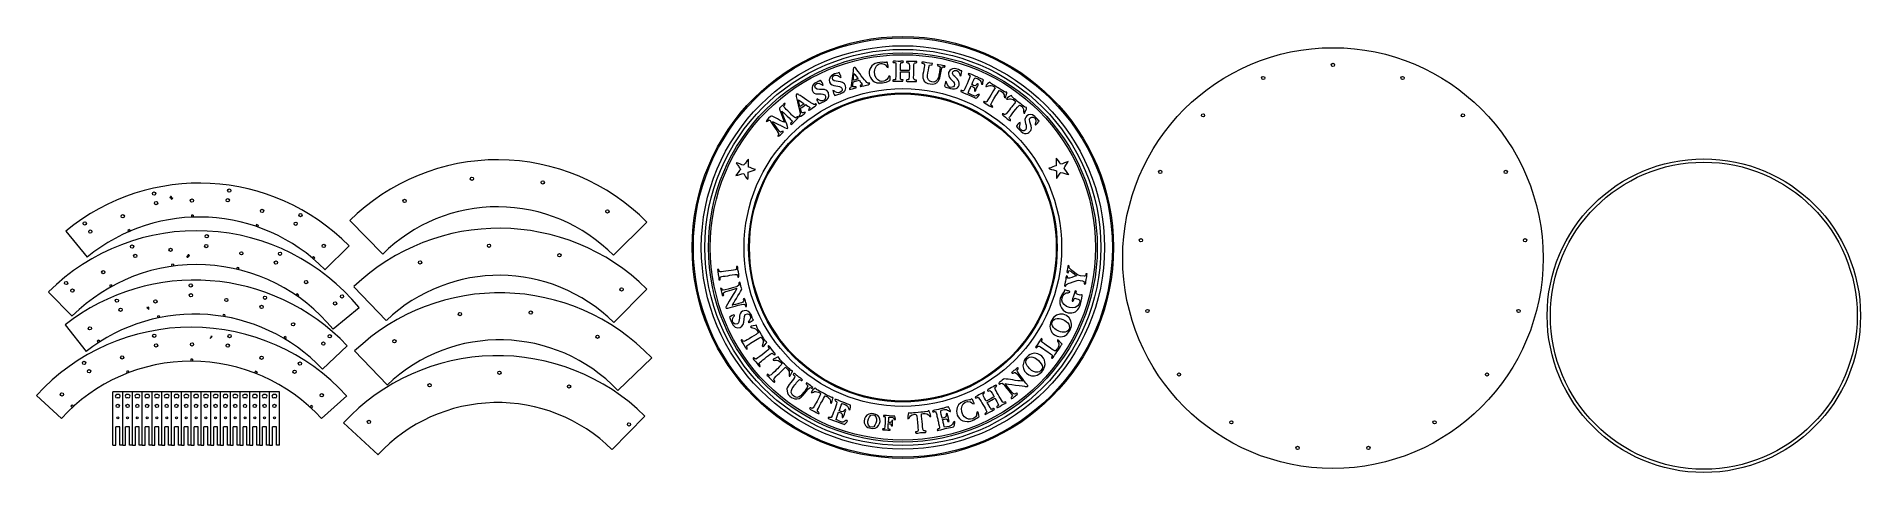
# Model space of a CAD drawing. Header units: inches. Extents: x 6 to 146, y 0 to 34.
import ezdxf

# ---------------------------------------------------------------- set-up
doc = ezdxf.new("R2010")
doc.units = ezdxf.units.IN
doc.header["$MEASUREMENT"] = 0
doc.layers.add('cut', color=6, linetype='Continuous', lineweight=0)
doc.layers.add('etch', color=1, linetype='Continuous', lineweight=0)

msp = doc.modelspace()

# ---------------------------------------------------------------- linework, layer by layer
at = {"layer": 'cut'}
for p, q in [((18.25, 20.01), (18.26, 19.86)), ((18.39, 20.01), (18.25, 20.01)), ((18.39, 20.01), (18.39, 19.86)), ((32.9, 17.05), (30.37, 19.61)), ((8.62, 18.8), (10.27, 16.8)), ((13.49, 18.92), (13.37, 18.87)), ((13.37, 18.87), (13.43, 18.73)), ((13.49, 18.92), (13.55, 18.78)), ((23.22, 19.3), (23.17, 19.16)), ((23.35, 19.26), (23.22, 19.3)), ((23.35, 19.26), (23.3, 19.11)), ((50.58, 16.95), (53.14, 19.48)), ((27.6, 16.85), (27.5, 16.73)), ((27.7, 16.76), (27.6, 16.85)), ((28.47, 15.84), (30.32, 17.67)), ((16.86, 16.26), (16.73, 16.24)), ((16.73, 16.24), (16.75, 16.09)), ((16.86, 16.26), (16.88, 16.11)), ((21.74, 16.02), (21.7, 15.87)), ((21.87, 15.99), (21.74, 16.02)), ((21.87, 15.99), (21.83, 15.84)), ((27.7, 16.76), (27.6, 16.65)), ((9.12, 12.3), (7.3, 14.14)), ((12.09, 14.7), (11.98, 14.63)), ((11.98, 14.63), (12.05, 14.5)), ((12.09, 14.7), (12.17, 14.56)), ((26.33, 14.01), (26.25, 13.88)), ((26.44, 13.93), (26.33, 14.01)), ((33.17, 11.96), (30.69, 14.55)), ((50.6, 11.8), (53.13, 14.36)), ((26.44, 13.93), (26.36, 13.81)), ((31.09, 12.94), (29.09, 11.3)), ((8.58, 11.64), (10.18, 9.59)), ((15.78, 12.33), (15.65, 12.3)), ((15.65, 12.3), (15.68, 12.15)), ((15.78, 12.33), (15.81, 12.18)), ((20.67, 12.43), (20.64, 12.28)), ((20.8, 12.4), (20.67, 12.43)), ((20.8, 12.4), (20.77, 12.26)), ((11.14, 10.45), (11.02, 10.37)), ((11.02, 10.37), (11.1, 10.25)), ((11.14, 10.45), (11.22, 10.32)), ((25.39, 10.73), (25.31, 10.6)), ((25.5, 10.66), (25.39, 10.73)), ((25.5, 10.66), (25.43, 10.53)), ((30.18, 10.03), (28.29, 8.24)), ((18.21, 9), (18.21, 8.85)), ((18.34, 9), (18.21, 9)), ((18.34, 9), (18.34, 8.85)), ((30.74, 9.63), (33.23, 7.03)), ((53.51, 9.1), (50.9, 6.61)), ((13.41, 8.11), (13.28, 8.06)), ((13.28, 8.06), (13.33, 7.92)), ((13.41, 8.11), (13.46, 7.97)), ((23.14, 8.09), (23.09, 7.95)), ((23.27, 8.04), (23.14, 8.09)), ((23.27, 8.04), (23.21, 7.9)), ((8.29, 4.47), (6.38, 6.23)), ((12.98, 6.51), (12.23, 6.51)), ((12.23, 2.43), (12.23, 6.51)), ((13.73, 6.51), (12.98, 6.51)), ((12.98, 2.43), (12.98, 6.51)), ((14.48, 6.51), (13.73, 6.51)), ((13.73, 2.43), (13.73, 6.51)), ((15.23, 6.51), (14.48, 6.51)), ((14.48, 2.43), (14.48, 6.51)), ((15.98, 6.51), (15.23, 6.51)), ((15.23, 2.43), (15.23, 6.51)), ((16.73, 6.51), (15.98, 6.51)), ((15.98, 2.43), (15.98, 6.51)), ((17.48, 6.51), (16.73, 6.51)), ((16.73, 2.43), (16.73, 6.51)), ((18.23, 6.51), (17.48, 6.51)), ((17.48, 2.43), (17.48, 6.51)), ((18.98, 6.51), (18.23, 6.51)), ((18.23, 2.43), (18.23, 6.51)), ((19.73, 6.51), (18.98, 6.51)), ((18.98, 2.43), (18.98, 6.51)), ((20.48, 6.51), (19.73, 6.51)), ((19.73, 2.43), (19.73, 6.51)), ((21.23, 6.51), (20.48, 6.51)), ((20.48, 2.43), (20.48, 6.51)), ((21.98, 6.51), (21.23, 6.51)), ((21.23, 2.43), (21.23, 6.51)), ((22.73, 6.51), (21.98, 6.51)), ((21.98, 2.43), (21.98, 6.51)), ((23.48, 6.51), (22.73, 6.51)), ((22.73, 2.43), (22.73, 6.51)), ((24.23, 6.51), (23.48, 6.51)), ((23.48, 2.43), (23.48, 6.51)), ((24.98, 6.51), (24.23, 6.51)), ((24.23, 2.43), (24.23, 6.51)), ((24.98, 2.43), (24.98, 6.51)), ((28.21, 4.45), (30.14, 6.2)), ((30.14, 6.2), (28.22, 4.45)), ((9.12, 5.5), (9.02, 5.41)), ((9.02, 5.41), (9.12, 5.3)), ((9.12, 5.5), (9.22, 5.39)), ((27.41, 5.46), (27.31, 5.35)), ((27.51, 5.37), (27.41, 5.46)), ((27.51, 5.37), (27.41, 5.26)), ((12.45, 2.43), (12.45, 3.83)), ((12.75, 3.83), (12.45, 3.83)), ((12.75, 2.43), (12.75, 3.83)), ((13.2, 2.43), (13.2, 3.83)), ((13.5, 3.83), (13.2, 3.83)), ((13.5, 2.43), (13.5, 3.83)), ((13.95, 2.43), (13.95, 3.83)), ((14.25, 3.83), (13.95, 3.83)), ((14.25, 2.43), (14.25, 3.83)), ((14.7, 2.43), (14.7, 3.83)), ((15, 3.83), (14.7, 3.83)), ((15, 2.43), (15, 3.83)), ((15.45, 2.43), (15.45, 3.83)), ((15.75, 3.83), (15.45, 3.83)), ((15.75, 2.43), (15.75, 3.83)), ((16.2, 2.43), (16.2, 3.83)), ((16.5, 3.83), (16.2, 3.83)), ((16.5, 2.43), (16.5, 3.83)), ((16.95, 2.43), (16.95, 3.83)), ((17.25, 3.83), (16.95, 3.83)), ((17.25, 2.43), (17.25, 3.83)), ((17.7, 2.43), (17.7, 3.83)), ((18, 3.83), (17.7, 3.83)), ((18, 2.43), (18, 3.83)), ((18.45, 2.43), (18.45, 3.83)), ((18.75, 3.83), (18.45, 3.83)), ((18.75, 2.43), (18.75, 3.83)), ((19.2, 2.43), (19.2, 3.83)), ((19.5, 3.83), (19.2, 3.83)), ((19.5, 2.43), (19.5, 3.83)), ((19.95, 2.43), (19.95, 3.83)), ((20.25, 3.83), (19.95, 3.83)), ((20.25, 2.43), (20.25, 3.83)), ((20.7, 2.43), (20.7, 3.83)), ((21, 3.83), (20.7, 3.83)), ((21, 2.43), (21, 3.83)), ((21.45, 2.43), (21.45, 3.83)), ((21.75, 3.83), (21.45, 3.83)), ((21.75, 2.43), (21.75, 3.83)), ((22.2, 2.43), (22.2, 3.83)), ((22.5, 3.83), (22.2, 3.83)), ((22.5, 2.43), (22.5, 3.83)), ((22.95, 2.43), (22.95, 3.83)), ((23.25, 3.83), (22.95, 3.83)), ((23.25, 2.43), (23.25, 3.83)), ((23.7, 2.43), (23.7, 3.83)), ((24, 3.83), (23.7, 3.83)), ((24, 2.43), (24, 3.83)), ((24.45, 2.43), (24.45, 3.83)), ((24.75, 3.83), (24.45, 3.83)), ((24.75, 2.43), (24.75, 3.83)), ((29.9, 4.14), (32.54, 1.69)), ((12.23, 2.43), (12.45, 2.43)), ((12.98, 2.43), (12.75, 2.43)), ((12.98, 2.43), (13.2, 2.43)), ((13.73, 2.43), (13.5, 2.43)), ((13.73, 2.43), (13.95, 2.43)), ((14.48, 2.43), (14.25, 2.43)), ((14.48, 2.43), (14.7, 2.43)), ((15.23, 2.43), (15, 2.43)), ((15.23, 2.43), (15.45, 2.43)), ((15.98, 2.43), (15.75, 2.43)), ((15.98, 2.43), (16.2, 2.43)), ((16.73, 2.43), (16.5, 2.43)), ((16.73, 2.43), (16.95, 2.43)), ((17.48, 2.43), (17.25, 2.43)), ((17.48, 2.43), (17.7, 2.43)), ((18.23, 2.43), (18, 2.43)), ((18.23, 2.43), (18.45, 2.43)), ((18.98, 2.43), (18.75, 2.43)), ((18.98, 2.43), (19.2, 2.43)), ((19.73, 2.43), (19.5, 2.43)), ((19.73, 2.43), (19.95, 2.43)), ((20.48, 2.43), (20.25, 2.43)), ((20.48, 2.43), (20.7, 2.43)), ((21.23, 2.43), (21, 2.43)), ((21.23, 2.43), (21.45, 2.43)), ((21.98, 2.43), (21.75, 2.43)), ((21.98, 2.43), (22.2, 2.43)), ((22.73, 2.43), (22.5, 2.43)), ((22.73, 2.43), (22.95, 2.43)), ((23.48, 2.43), (23.25, 2.43)), ((23.48, 2.43), (23.7, 2.43)), ((24.23, 2.43), (24, 2.43)), ((24.23, 2.43), (24.45, 2.43)), ((24.98, 2.43), (24.75, 2.43))]:
    msp.add_line(p, q, dxfattribs=at)
msp.add_lwpolyline([(50.46, 2.09), (52.98, 4.65)], dxfattribs=at)
for centre, radius in [((72.74, 17.55), 16.14), ((105.68, 16.74), 16.1), ((105.68, 31.52), 0.125), ((100.34, 30.52), 0.125), ((111.02, 30.52), 0.125), ((72.74, 17.55), 11.75), ((95.73, 27.66), 0.125), ((115.64, 27.66), 0.125), ((134.09, 12.33), 12), ((39.73, 22.81), 0.125), ((45.16, 22.53), 0.125), ((92.45, 23.33), 0.125), ((118.92, 23.33), 0.125), ((15.38, 21.68), 0.126), ((15.54, 20.95), 0.126), ((18.28, 21.14), 0.125), ((21.03, 21.16), 0.126), ((21.14, 21.9), 0.126), ((34.57, 21.11), 0.125), ((12.99, 19.94), 0.125), ((23.66, 20.35), 0.125), ((26.6, 20.03), 0.126), ((50.11, 20.31), 0.125), ((10.08, 19.39), 0.126), ((10.5, 18.77), 0.126), ((19.42, 18.41), 0.126), ((26.23, 19.37), 0.126), ((90.97, 18.1), 0.125), ((120.4, 18.1), 0.125), ((13.7, 17.62), 0.126), ((13.94, 16.91), 0.126), ((16.65, 17.37), 0.125), ((19.38, 17.66), 0.126), ((22.07, 17.1), 0.125), ((25.03, 17.07), 0.126), ((28.38, 17.67), 0.125), ((41.04, 17.68), 0.125), ((46.43, 16.96), 0.125), ((11.49, 15.66), 0.125), ((24.72, 16.39), 0.126), ((35.76, 16.41), 0.125), ((8.65, 14.83), 0.126), ((9.13, 14.25), 0.126), ((18.19, 14.65), 0.126), ((18.2, 13.9), 0.126), ((27.03, 14.9), 0.125), ((51.19, 14.34), 0.125), ((12.54, 13.48), 0.126), ((12.82, 12.78), 0.126), ((15.49, 13.42), 0.125), ((20.92, 13.53), 0.125), ((23.62, 13), 0.126), ((23.88, 13.7), 0.126), ((29.25, 13.27), 0.126), ((29.78, 13.8), 0.126), ((44.24, 12.57), 0.125), ((91.47, 12.69), 0.125), ((119.9, 12.69), 0.125), ((10.47, 11.36), 0.125), ((26.03, 11.67), 0.125), ((38.81, 12.45), 0.125), ((15.4, 10.79), 0.126), ((15.54, 10.05), 0.126), ((18.29, 10.13), 0.125), ((21.03, 10.04), 0.126), ((21.17, 10.77), 0.126), ((28.35, 10.2), 0.126), ((28.84, 10.76), 0.126), ((33.79, 10.37), 0.125), ((49.35, 10.72), 0.125), ((10.02, 8.72), 0.126), ((12.94, 9.14), 0.125), ((23.62, 9.11), 0.125), ((26.55, 8.67), 0.126), ((10.41, 8.08), 0.126), ((26.15, 8.04), 0.126), ((36.49, 7.01), 0.125), ((41.84, 7.96), 0.125), ((47.17, 6.91), 0.125), ((93.89, 7.83), 0.125), ((117.48, 7.83), 0.125), ((8.32, 6.3), 0.125), ((28.23, 6.24), 0.125), ((12.6, 5.43), 0.126), ((12.6, 4.52), 0.0725), ((13.35, 5.43), 0.126), ((13.35, 4.52), 0.0725), ((14.1, 5.43), 0.126), ((14.1, 4.52), 0.0725), ((14.85, 5.43), 0.126), ((14.85, 4.52), 0.0725), ((15.6, 5.43), 0.126), ((15.6, 4.52), 0.0725), ((16.35, 5.43), 0.126), ((16.35, 4.52), 0.0725), ((17.1, 5.43), 0.126), ((17.1, 4.52), 0.0725), ((17.85, 5.43), 0.126), ((17.85, 4.52), 0.0725), ((18.6, 5.43), 0.126), ((18.6, 4.52), 0.0725), ((19.35, 5.43), 0.126), ((19.35, 4.52), 0.0725), ((20.1, 5.43), 0.126), ((20.1, 4.52), 0.0725), ((20.85, 5.43), 0.126), ((20.85, 4.52), 0.0725), ((21.6, 5.43), 0.126), ((21.6, 4.52), 0.0725), ((22.35, 5.43), 0.126), ((22.35, 4.52), 0.0725), ((23.1, 5.43), 0.126), ((23.1, 4.52), 0.0725), ((23.85, 5.43), 0.126), ((23.85, 4.52), 0.0725), ((24.6, 5.43), 0.126), ((24.6, 4.52), 0.0725), ((31.84, 4.2), 0.125), ((97.9, 4.17), 0.125), ((113.47, 4.17), 0.125), ((51.76, 4.01), 0.125), ((102.97, 2.21), 0.125), ((108.4, 2.21), 0.125)]:
    msp.add_circle(centre, radius, dxfattribs=at)
for centre, radius, start, end in [((41.69, 8.16), 16.1, 44.6866, 134.6866), ((18.85, 6.37), 16.1, 44.5518, 129.4466), ((18.85, 6.37), 13.51, 44.5518, 129.4466), ((41.69, 8.16), 12.5, 44.6866, 134.6866), ((18.65, 2.73), 16.1, 39.3983, 134.8561), ((41.81, 2.92), 16.1, 45.3147, 133.6884), ((18.65, 2.73), 13.51, 39.3983, 134.8561), ((41.81, 2.92), 12.5, 45.3147, 133.6884), ((18.49, -1.05), 16.1, 43.4738, 128.016), ((41.86, -2.02), 16.1, 43.6461, 133.6461), ((18.24, -4.65), 16.1, 42.379, 137.4842), ((18.49, -1.05), 13.5, 43.4738, 128.016), ((41.86, -2.02), 12.5, 43.6461, 133.6461), ((18.24, -4.65), 13.5, 42.379, 137.4842), ((41.69, -6.82), 16.09, 45.4614, 137.0878), ((12.54, 6.17), 0.126, 95, 275), ((12.6, 5.43), 0.876, 85, 95), ((12.6, 5.43), 0.624, 85, 95), ((12.67, 6.17), 0.126, 265, 85), ((13.29, 6.17), 0.126, 95, 275), ((13.35, 5.43), 0.876, 85, 95), ((13.35, 5.43), 0.624, 85, 95), ((13.42, 6.17), 0.126, 265, 85), ((14.04, 6.17), 0.126, 95, 275), ((14.1, 5.43), 0.876, 85, 95), ((14.1, 5.43), 0.624, 85, 95), ((14.17, 6.17), 0.126, 265, 85), ((14.79, 6.17), 0.126, 95, 275), ((14.85, 5.43), 0.876, 85, 95), ((14.85, 5.43), 0.624, 85, 95), ((14.92, 6.17), 0.126, 265, 85), ((15.54, 6.17), 0.126, 95, 275), ((15.6, 5.43), 0.876, 85, 95), ((15.6, 5.43), 0.624, 85, 95), ((15.67, 6.17), 0.126, 265, 85), ((16.29, 6.17), 0.126, 95, 275), ((16.35, 5.43), 0.876, 85, 95), ((16.35, 5.43), 0.624, 85, 95), ((16.42, 6.17), 0.126, 265, 85), ((17.04, 6.17), 0.126, 95, 275), ((17.1, 5.43), 0.876, 85, 95), ((17.1, 5.43), 0.624, 85, 95), ((17.17, 6.17), 0.126, 265, 85), ((17.79, 6.17), 0.126, 95, 275), ((17.85, 5.43), 0.876, 85, 95), ((17.85, 5.43), 0.624, 85, 95), ((17.92, 6.17), 0.126, 265, 85), ((18.54, 6.17), 0.126, 95, 275), ((18.6, 5.43), 0.876, 85, 95), ((18.6, 5.43), 0.624, 85, 95), ((18.67, 6.17), 0.126, 265, 85), ((19.29, 6.17), 0.126, 95, 275), ((19.35, 5.43), 0.876, 85, 95), ((19.35, 5.43), 0.624, 85, 95), ((19.42, 6.17), 0.126, 265, 85), ((20.04, 6.17), 0.126, 95, 275), ((20.1, 5.43), 0.876, 85, 95), ((20.1, 5.43), 0.624, 85, 95), ((20.17, 6.17), 0.126, 265, 85), ((20.79, 6.17), 0.126, 95, 275), ((20.85, 5.43), 0.876, 85, 95), ((20.85, 5.43), 0.624, 85, 95), ((20.92, 6.17), 0.126, 265, 85), ((21.54, 6.17), 0.126, 95, 275), ((21.6, 5.43), 0.876, 85, 95), ((21.6, 5.43), 0.624, 85, 95), ((21.67, 6.17), 0.126, 265, 85), ((22.29, 6.17), 0.126, 95, 275), ((22.35, 5.43), 0.876, 85, 95), ((22.35, 5.43), 0.624, 85, 95), ((22.42, 6.17), 0.126, 265, 85), ((23.04, 6.17), 0.126, 95, 275), ((23.1, 5.43), 0.876, 85, 95), ((23.1, 5.43), 0.624, 85, 95), ((23.17, 6.17), 0.126, 265, 85), ((23.79, 6.17), 0.126, 95, 275), ((23.85, 5.43), 0.876, 85, 95), ((23.85, 5.43), 0.624, 85, 95), ((23.92, 6.17), 0.126, 265, 85), ((24.54, 6.17), 0.126, 95, 275), ((24.6, 5.43), 0.876, 85, 95), ((24.6, 5.43), 0.624, 85, 95), ((24.67, 6.17), 0.126, 265, 85), ((41.69, -6.82), 12.5, 45.4614, 137.0878)]:
    msp.add_arc(centre, radius, start, end, dxfattribs=at)
at = {"layer": 'etch', "color": 1, "lineweight": 0}
for p, q in [((16.61, 21.4), (16.6, 21.38)), ((16.6, 21.38), (16.61, 21.36)), ((16.63, 21.42), (16.61, 21.4)), ((16.61, 21.36), (16.62, 21.33)), ((16.62, 21.33), (16.64, 21.35)), ((16.65, 21.44), (16.63, 21.42)), ((16.63, 21.39), (16.64, 21.41)), ((16.63, 21.38), (16.63, 21.39)), ((16.63, 21.36), (16.63, 21.38)), ((16.64, 21.35), (16.63, 21.36)), ((16.64, 21.41), (16.67, 21.42)), ((16.64, 21.41), (16.64, 21.41)), ((16.67, 21.44), (16.65, 21.44)), ((16.69, 21.44), (16.67, 21.44)), ((16.67, 21.42), (16.67, 21.42)), ((16.67, 21.42), (16.69, 21.41)), ((16.71, 21.43), (16.69, 21.44)), ((16.69, 21.41), (16.69, 21.41)), ((16.69, 21.41), (16.7, 21.38)), ((16.7, 21.38), (16.71, 21.38)), ((16.71, 21.38), (16.7, 21.35)), ((16.7, 21.35), (16.7, 21.32)), ((16.7, 21.32), (16.7, 21.3)), ((16.7, 21.3), (16.7, 21.28)), ((16.7, 21.28), (16.7, 21.27)), ((16.7, 21.27), (16.71, 21.25)), ((16.72, 21.41), (16.71, 21.43)), ((16.71, 21.25), (16.72, 21.23)), ((16.73, 21.38), (16.72, 21.41)), ((16.72, 21.29), (16.73, 21.33)), ((16.72, 21.23), (16.81, 21.32)), ((16.73, 21.27), (16.72, 21.29)), ((16.72, 21.29), (16.72, 21.29)), ((16.73, 21.36), (16.73, 21.38)), ((16.73, 21.38), (16.73, 21.38)), ((16.73, 21.33), (16.73, 21.36)), ((16.79, 21.34), (16.73, 21.27)), ((16.81, 21.32), (16.79, 21.34)), ((17.92, 16.89), (17.9, 16.87)), ((17.9, 16.87), (17.9, 16.87)), ((17.9, 16.87), (17.9, 16.84)), ((17.9, 16.84), (17.9, 16.84)), ((17.9, 16.84), (17.92, 16.82)), ((17.94, 16.91), (17.92, 16.89)), ((17.92, 16.89), (17.92, 16.89)), ((17.92, 16.85), (17.93, 16.88)), ((17.93, 16.83), (17.92, 16.85)), ((17.92, 16.82), (17.93, 16.81)), ((17.93, 16.88), (17.94, 16.88)), ((17.93, 16.83), (17.93, 16.83)), ((17.96, 16.82), (17.93, 16.83)), ((17.93, 16.81), (17.96, 16.8)), ((17.96, 16.91), (17.94, 16.91)), ((17.94, 16.88), (17.96, 16.89)), ((17.96, 16.94), (17.95, 16.93)), ((17.95, 16.93), (17.96, 16.91)), ((17.97, 16.97), (17.96, 16.96)), ((17.96, 16.96), (17.96, 16.94)), ((17.96, 16.91), (17.96, 16.91)), ((17.96, 16.89), (17.96, 16.89)), ((17.96, 16.89), (17.98, 16.87)), ((17.98, 16.83), (17.96, 16.82)), ((17.96, 16.82), (17.96, 16.82)), ((17.96, 16.8), (17.97, 16.8)), ((17.99, 16.98), (17.97, 16.97)), ((17.97, 16.8), (18, 16.81)), ((17.98, 16.93), (17.99, 16.95)), ((17.98, 16.92), (17.98, 16.93)), ((17.99, 16.9), (17.98, 16.92)), ((17.98, 16.87), (17.99, 16.87)), ((18, 16.81), (17.98, 16.83)), ((17.98, 16.83), (17.98, 16.83)), ((18.02, 16.98), (17.99, 16.98)), ((17.99, 16.95), (18, 16.95)), ((17.99, 16.89), (17.99, 16.9)), ((18.01, 16.88), (17.99, 16.89)), ((17.99, 16.87), (18.01, 16.88)), ((18, 16.95), (18.02, 16.96)), ((18.04, 16.98), (18.02, 16.98)), ((18.02, 16.96), (18.03, 16.96)), ((18.03, 16.96), (18.05, 16.95)), ((18.06, 16.96), (18.04, 16.98)), ((18.05, 16.95), (18.05, 16.95)), ((18.05, 16.95), (18.06, 16.93)), ((18.06, 16.92), (18.05, 16.89)), ((18.05, 16.89), (18.07, 16.88)), ((18.08, 16.94), (18.06, 16.96)), ((18.06, 16.96), (18.06, 16.96)), ((18.06, 16.93), (18.06, 16.92)), ((18.07, 16.88), (18.08, 16.9)), ((18.08, 16.92), (18.08, 16.94)), ((18.08, 16.9), (18.08, 16.92)), ((14.85, 12.98), (14.83, 12.96)), ((14.83, 12.96), (14.87, 12.92)), ((14.88, 12.94), (14.85, 12.98)), ((14.87, 12.92), (14.85, 12.91)), ((14.85, 12.91), (14.86, 12.89)), ((14.86, 12.89), (14.88, 12.91)), ((14.95, 13), (14.88, 12.94)), ((14.88, 12.91), (14.97, 12.81)), ((14.9, 12.92), (14.95, 12.97)), ((14.96, 12.86), (14.9, 12.92)), ((14.96, 12.98), (14.95, 13)), ((14.95, 12.97), (14.96, 12.86)), ((14.98, 12.83), (14.96, 12.98)), ((14.97, 12.81), (14.98, 12.83)), ((19.78, 10.72), (19.67, 10.6)), ((19.67, 10.6), (19.69, 10.58)), ((19.69, 10.58), (19.83, 10.73)), ((19.74, 10.74), (19.72, 10.73)), ((19.72, 10.73), (19.72, 10.73)), ((19.72, 10.73), (19.75, 10.72)), ((19.76, 10.74), (19.74, 10.74)), ((19.75, 10.72), (19.75, 10.72)), ((19.75, 10.72), (19.78, 10.72)), ((19.78, 10.74), (19.76, 10.74)), ((19.81, 10.74), (19.78, 10.74)), ((19.83, 10.73), (19.81, 10.74)), ((19.81, 10.74), (19.81, 10.74))]:
    msp.add_line(p, q, dxfattribs=at)
at = {"layer": 'etch'}
for centre, radius in [((72.74, 17.55), 16.05), ((72.74, 17.55), 15.44), ((72.74, 17.55), 15.16), ((72.74, 17.55), 14.89), ((72.74, 17.55), 14.75), ((72.74, 17.55), 12.16), ((72.74, 17.55), 11.82), ((134.09, 12.33), 11.75)]:
    msp.add_circle(centre, radius, dxfattribs=at)
at = {"layer": 'etch', "lineweight": 9}
for points, knots in [([(67.62, 30.86), (67.62, 30.86), (67.47, 30.83), (67.26, 30.74), (67.19, 30.62)], [0.8, 0.8, 0.8, 0.8, 0.80000001, 0.86666667, 0.86666667, 0.86666667, 0.86666667]), ([(67.85, 30.94), (67.85, 30.94), (67.71, 30.9), (67.9, 30.92), (67.62, 30.86)], [0.73333333, 0.73333333, 0.73333333, 0.73333333, 0.73333334, 0.8, 0.8, 0.8, 0.8]), ([(67.95, 30.74), (67.95, 30.74), (67.91, 30.82), (67.89, 30.88), (67.85, 30.94)], [0.66666667, 0.66666667, 0.66666667, 0.66666667, 0.66666668, 0.73333333, 0.73333333, 0.73333333, 0.73333333]), ([(67.99, 30.55), (67.99, 30.55), (68.03, 30.63), (67.99, 30.67), (67.95, 30.74)], [0.6, 0.6, 0.6, 0.6, 0.60000001, 0.66666667, 0.66666667, 0.66666667, 0.66666667]), ([(68.94, 31.18), (68.94, 31.18), (68.89, 30.83), (68.82, 30.12), (68.77, 29.86)], [0.83333333, 0.83333333, 0.83333333, 0.83333333, 0.83333334, 0.88888889, 0.88888889, 0.88888889, 0.88888889]), ([(69.13, 31.26), (69.13, 31.26), (69.09, 31.32), (69.1, 31.33), (69.02, 31.33), (69.02, 31.33), (68.93, 31.33), (68.95, 31.26), (68.94, 31.18)], [0.7222222, 0.7222222, 0.7222222, 0.7222222, 0.7222222, 0.7777778, 0.7777778, 0.7777778, 0.7777778, 0.8333333, 0.8333333, 0.8333333, 0.8333333]), ([(68.97, 30.61), (68.97, 30.61), (68.98, 30.69), (68.99, 30.81), (68.99, 30.87)], [0.2, 0.2, 0.2, 0.2, 0.2, 0.4, 0.4, 0.4, 0.4]), ([(68.99, 30.87), (68.99, 30.87), (69.06, 30.83), (69.27, 30.52), (69.31, 30.44)], [0.4, 0.4, 0.4, 0.4, 0.4, 0.6, 0.6, 0.6, 0.6]), ([(69.97, 30.18), (69.97, 30.18), (69.79, 30.36), (69.33, 31.02), (69.13, 31.26)], [0.66666667, 0.66666667, 0.66666667, 0.66666667, 0.66666668, 0.72222222, 0.72222222, 0.72222222, 0.72222222]), ([(70.17, 31.02), (70.17, 31.02), (70.11, 30.62), (70.42, 30.14), (70.91, 30.14)], [0.13333333, 0.13333333, 0.13333333, 0.13333333, 0.13333334, 0.2, 0.2, 0.2, 0.2]), ([(70.48, 31.54), (70.48, 31.54), (70.31, 31.42), (70.21, 31.27), (70.17, 31.02)], [0.06666667, 0.06666667, 0.06666667, 0.06666667, 0.06666668, 0.13333333, 0.13333333, 0.13333333, 0.13333333]), ([(71.52, 30.4), (71.52, 30.4), (71.32, 30.16), (70.57, 30.14), (70.57, 31.01), (70.57, 31.01), (70.57, 31.18), (70.64, 31.33), (70.72, 31.44)], [0.4666667, 0.4666667, 0.4666667, 0.4666667, 0.4666667, 0.5333333, 0.5333333, 0.5333333, 0.5333333, 0.6, 0.6, 0.6, 0.6]), ([(70.72, 31.44), (70.72, 31.44), (70.86, 31.63), (71.17, 31.71), (71.4, 31.52)], [0.6, 0.6, 0.6, 0.6, 0.60000001, 0.66666667, 0.66666667, 0.66666667, 0.66666667]), ([(71.37, 31.7), (71.37, 31.7), (71.31, 31.7), (71.27, 31.72), (71.16, 31.72)], [0.8666667, 0.8666667, 0.8666667, 0.8666667, 0.8666667, 1, 1, 1, 1]), ([(71.53, 31.74), (71.53, 31.74), (71.42, 31.71), (71.51, 31.69), (71.37, 31.7)], [0.8, 0.8, 0.8, 0.8, 0.80000001, 0.86666667, 0.86666667, 0.86666667, 0.86666667]), ([(71.4, 31.52), (71.4, 31.52), (71.53, 31.41), (71.46, 31.33), (71.62, 31.33)], [0.66666667, 0.66666667, 0.66666667, 0.66666667, 0.66666668, 0.73333333, 0.73333333, 0.73333333, 0.73333333]), ([(71.62, 31.33), (71.62, 31.33), (71.62, 31.42), (71.56, 31.68), (71.53, 31.74)], [0.73333333, 0.73333333, 0.73333333, 0.73333333, 0.73333334, 0.8, 0.8, 0.8, 0.8]), ([(71.98, 31.76), (71.98, 31.76), (71.97, 31.71), (72.01, 31.71), (72.06, 31.7)], [0.84615385, 0.84615385, 0.84615385, 0.84615385, 0.84615386, 0.88461538, 0.88461538, 0.88461538, 0.88461538]), ([(72.53, 31.79), (72.53, 31.79), (72.35, 31.77), (71.98, 31.88), (71.98, 31.76)], [0.80769231, 0.80769231, 0.80769231, 0.80769231, 0.80769232, 0.84615385, 0.84615385, 0.84615385, 0.84615385]), ([(72.06, 31.7), (72.06, 31.7), (72.18, 31.68), (72.14, 31.74), (72.19, 31.65)], [0.88461538, 0.88461538, 0.88461538, 0.88461538, 0.88461539, 0.92307692, 0.92307692, 0.92307692, 0.92307692]), ([(72.19, 31.65), (72.19, 31.65), (72.23, 31.57), (72.2, 30.52), (72.17, 30.39)], [0.92307692, 0.92307692, 0.92307692, 0.92307692, 0.92307693, 1, 1, 1, 1]), ([(72.76, 30.37), (72.76, 30.37), (72.51, 30.37), (72.56, 30.34), (72.56, 30.99)], [0.11538462, 0.11538462, 0.11538462, 0.11538462, 0.11538463, 0.15384615, 0.15384615, 0.15384615, 0.15384615]), ([(72.67, 31.81), (72.67, 31.81), (72.61, 31.82), (72.56, 31.8), (72.53, 31.79)], [0.76923077, 0.76923077, 0.76923077, 0.76923077, 0.76923078, 0.80769231, 0.80769231, 0.80769231, 0.80769231]), ([(72.56, 31.51), (72.56, 31.51), (72.56, 31.85), (72.74, 31.58), (72.79, 31.76)], [0.69230769, 0.69230769, 0.69230769, 0.69230769, 0.6923077, 0.73076923, 0.73076923, 0.73076923, 0.73076923]), ([(72.56, 31.1), (72.56, 31.1), (72.56, 31.1), (72.56, 31.51), (72.56, 31.51)], [0.65384615, 0.65384615, 0.65384615, 0.65384615, 0.65384616, 0.69230769, 0.69230769, 0.69230769, 0.69230769]), ([(73.22, 31.1), (73.22, 31.1), (73.22, 31.1), (72.56, 31.1), (72.56, 31.1)], [0.61538462, 0.61538462, 0.61538462, 0.61538462, 0.61538463, 0.65384615, 0.65384615, 0.65384615, 0.65384615]), ([(72.56, 30.99), (72.56, 30.99), (72.56, 30.99), (73.22, 30.99), (73.22, 30.99)], [0.15384615, 0.15384615, 0.15384615, 0.15384615, 0.15384616, 0.19230769, 0.19230769, 0.19230769, 0.19230769]), ([(72.79, 31.76), (72.79, 31.76), (72.74, 31.83), (72.79, 31.81), (72.67, 31.81)], [0.73076923, 0.73076923, 0.73076923, 0.73076923, 0.73076924, 0.76923077, 0.76923077, 0.76923077, 0.76923077]), ([(73.01, 31.79), (73.01, 31.79), (73.03, 31.56), (73.24, 31.87), (73.24, 31.44), (73.24, 31.44), (73.24, 31.25), (73.26, 31.26), (73.22, 31.1)], [0.53846154, 0.53846154, 0.53846154, 0.53846154, 0.53846155, 0.57692308, 0.57692308, 0.57692308, 0.57692309, 0.61538462, 0.61538462, 0.61538462, 0.61538462]), ([(73.81, 31.79), (73.81, 31.79), (73.81, 31.79), (73.01, 31.79), (73.01, 31.79)], [0.5, 0.5, 0.5, 0.5, 0.50000001, 0.53846154, 0.53846154, 0.53846154, 0.53846154]), ([(73.22, 30.99), (73.22, 30.99), (73.22, 30.73), (73.27, 30.42), (73.14, 30.38)], [0.19230769, 0.19230769, 0.19230769, 0.19230769, 0.1923077, 0.23076923, 0.23076923, 0.23076923, 0.23076923]), ([(73.79, 30.35), (73.79, 30.35), (73.45, 30.36), (73.59, 30.56), (73.58, 31.01)], [0.38461538, 0.38461538, 0.38461538, 0.38461538, 0.38461539, 0.42307692, 0.42307692, 0.42307692, 0.42307692]), ([(73.58, 31.01), (73.58, 31.01), (73.58, 31.77), (73.54, 31.63), (73.81, 31.7)], [0.42307692, 0.42307692, 0.42307692, 0.42307692, 0.42307693, 0.46153846, 0.46153846, 0.46153846, 0.46153846]), ([(73.81, 31.7), (73.81, 31.7), (73.81, 31.7), (73.81, 31.79), (73.81, 31.79)], [0.46153846, 0.46153846, 0.46153846, 0.46153846, 0.46153847, 0.5, 0.5, 0.5, 0.5]), ([(74.38, 31.36), (74.38, 31.36), (74.29, 30.82), (74.13, 30.46), (74.49, 30.18)], [0.125, 0.125, 0.125, 0.125, 0.12500001, 0.1875, 0.1875, 0.1875, 0.1875]), ([(75, 31.63), (75, 31.63), (74.73, 31.63), (74.39, 31.74), (74.2, 31.74)], [0.8125, 0.8125, 0.8125, 0.8125, 0.81250001, 0.875, 0.875, 0.875, 0.875]), ([(74.2, 31.74), (74.2, 31.74), (74.2, 31.74), (74.2, 31.65), (74.2, 31.65)], [0.875, 0.875, 0.875, 0.875, 0.875, 1, 1, 1, 1]), ([(74.38, 31.6), (74.38, 31.6), (74.39, 31.49), (74.4, 31.5), (74.38, 31.36)], [0.0625, 0.0625, 0.0625, 0.0625, 0.06250001, 0.125, 0.125, 0.125, 0.125]), ([(74.63, 30.72), (74.63, 30.72), (74.68, 31), (74.71, 31.26), (74.77, 31.51)], [0.6875, 0.6875, 0.6875, 0.6875, 0.68750001, 0.75, 0.75, 0.75, 0.75]), ([(74.77, 31.51), (74.77, 31.51), (74.98, 31.57), (75, 31.43), (75, 31.63)], [0.75, 0.75, 0.75, 0.75, 0.75000001, 0.8125, 0.8125, 0.8125, 0.8125]), ([(75.98, 31.44), (75.98, 31.44), (75.98, 31.44), (75.37, 31.54), (75.37, 31.54)], [0.4375, 0.4375, 0.4375, 0.4375, 0.43750001, 0.5, 0.5, 0.5, 0.5]), ([(75.37, 31.54), (75.37, 31.54), (75.38, 31.38), (75.59, 31.46), (75.59, 31.31)], [0.5, 0.5, 0.5, 0.5, 0.50000001, 0.5625, 0.5625, 0.5625, 0.5625]), ([(75.4, 30.22), (75.4, 30.22), (75.6, 30.42), (75.63, 30.85), (75.7, 31.16)], [0.3125, 0.3125, 0.3125, 0.3125, 0.31250001, 0.375, 0.375, 0.375, 0.375]), ([(75.59, 31.31), (75.59, 31.31), (75.59, 31.31), (75.49, 30.63), (75.49, 30.63)], [0.5625, 0.5625, 0.5625, 0.5625, 0.56250001, 0.625, 0.625, 0.625, 0.625]), ([(75.7, 31.16), (75.7, 31.16), (75.78, 31.55), (75.92, 31.22), (75.98, 31.44)], [0.375, 0.375, 0.375, 0.375, 0.37500001, 0.4375, 0.4375, 0.4375, 0.4375]), ([(77, 31.16), (77, 31.16), (76.53, 31.39), (76.23, 31.06), (76.23, 30.85)], [0.8461538, 0.8461538, 0.8461538, 0.8461538, 0.8461539, 1, 1, 1, 1]), ([(76.55, 30.9), (76.55, 30.9), (76.55, 31.14), (76.99, 31.23), (77.08, 30.83)], [0.46153846, 0.46153846, 0.46153846, 0.46153846, 0.46153847, 0.53846154, 0.53846154, 0.53846154, 0.53846154]), ([(77.06, 30.12), (77.06, 30.12), (77.06, 30.47), (76.55, 30.65), (76.55, 30.9)], [0.38461538, 0.38461538, 0.38461538, 0.38461538, 0.38461539, 0.46153846, 0.46153846, 0.46153846, 0.46153846]), ([(77.26, 31.08), (77.26, 31.08), (77.12, 31.07), (77.24, 31.04), (77, 31.16)], [0.76923077, 0.76923077, 0.76923077, 0.76923077, 0.76923078, 0.84615385, 0.84615385, 0.84615385, 0.84615385]), ([(77.08, 30.83), (77.08, 30.83), (77.12, 30.68), (77.09, 30.71), (77.15, 30.69)], [0.53846154, 0.53846154, 0.53846154, 0.53846154, 0.53846155, 0.61538462, 0.61538462, 0.61538462, 0.61538462]), ([(77.2, 30.73), (77.2, 30.73), (77.2, 30.73), (77.26, 31.08), (77.26, 31.08)], [0.69230769, 0.69230769, 0.69230769, 0.69230769, 0.6923077, 0.76923077, 0.76923077, 0.76923077, 0.76923077]), ([(78.33, 30.64), (78.33, 30.64), (78.14, 30.72), (77.87, 30.87), (77.74, 30.87)], [0.875, 0.875, 0.875, 0.875, 0.87500001, 0.91666667, 0.91666667, 0.91666667, 0.91666667]), ([(77.74, 30.87), (77.74, 30.87), (77.75, 30.7), (77.9, 30.77), (77.9, 30.69)], [0.91666667, 0.91666667, 0.91666667, 0.91666667, 0.91666668, 1, 1, 1, 1]), ([(66.04, 30.15), (66.04, 30.15), (65.93, 30.09), (65.78, 29.95), (65.78, 29.8)], [0.8571429, 0.8571429, 0.8571429, 0.8571429, 0.8571429, 1, 1, 1, 1]), ([(67.08, 29.14), (67.08, 29.14), (67.08, 30.06), (66, 29.32), (66, 29.89), (66, 29.89), (66, 30.07), (66.25, 30.21), (66.46, 30.06)], [0.4285714, 0.4285714, 0.4285714, 0.4285714, 0.4285714, 0.5, 0.5, 0.5, 0.5, 0.5714286, 0.5714286, 0.5714286, 0.5714286]), ([(66.4, 30.32), (66.4, 30.32), (66.31, 30.23), (66.24, 30.26), (66.04, 30.15)], [0.78571429, 0.78571429, 0.78571429, 0.78571429, 0.7857143, 0.85714286, 0.85714286, 0.85714286, 0.85714286]), ([(66.44, 30.35), (66.44, 30.35), (66.39, 30.32), (66.44, 30.35), (66.4, 30.32)], [0.71428571, 0.71428571, 0.71428571, 0.71428571, 0.71428572, 0.78571429, 0.78571429, 0.78571429, 0.78571429]), ([(66.64, 29.98), (66.64, 29.98), (66.63, 30.09), (66.49, 30.27), (66.44, 30.35)], [0.64285714, 0.64285714, 0.64285714, 0.64285714, 0.64285715, 0.71428571, 0.71428571, 0.71428571, 0.71428571]), ([(66.46, 30.06), (66.46, 30.06), (66.55, 29.99), (66.54, 29.96), (66.64, 29.98)], [0.57142857, 0.57142857, 0.57142857, 0.57142857, 0.57142858, 0.64285714, 0.64285714, 0.64285714, 0.64285714]), ([(67.19, 30.62), (67.19, 30.62), (67.17, 30.58), (67.1, 30.43), (67.1, 30.37)], [0.8666667, 0.8666667, 0.8666667, 0.8666667, 0.8666667, 1, 1, 1, 1]), ([(67.35, 30.51), (67.35, 30.51), (67.35, 30.65), (67.48, 30.74), (67.62, 30.74), (67.62, 30.74), (67.84, 30.74), (67.84, 30.59), (67.99, 30.55)], [0.4666667, 0.4666667, 0.4666667, 0.4666667, 0.4666667, 0.5333333, 0.5333333, 0.5333333, 0.5333333, 0.6, 0.6, 0.6, 0.6]), ([(68.35, 29.91), (68.35, 29.91), (68.19, 30.48), (67.35, 30.06), (67.35, 30.51)], [0.4, 0.4, 0.4, 0.4, 0.40000001, 0.46666667, 0.46666667, 0.46666667, 0.46666667]), ([(67.55, 29.47), (67.55, 29.47), (67.49, 29.52), (67.47, 29.55), (67.37, 29.55)], [0.13333333, 0.13333333, 0.13333333, 0.13333333, 0.13333334, 0.2, 0.2, 0.2, 0.2]), ([(67.37, 29.55), (67.37, 29.55), (67.38, 29.45), (67.49, 29.27), (67.53, 29.18)], [0.2, 0.2, 0.2, 0.2, 0.20000001, 0.26666667, 0.26666667, 0.26666667, 0.26666667]), ([(67.98, 29.83), (67.98, 29.83), (68.32, 29.63), (67.88, 29.2), (67.55, 29.47)], [0.06666667, 0.06666667, 0.06666667, 0.06666667, 0.06666668, 0.13333333, 0.13333333, 0.13333333, 0.13333333]), ([(67.83, 29.27), (67.83, 29.27), (68.11, 29.36), (68.46, 29.53), (68.35, 29.91)], [0.33333333, 0.33333333, 0.33333333, 0.33333333, 0.33333334, 0.4, 0.4, 0.4, 0.4]), ([(68.77, 29.86), (68.77, 29.86), (68.75, 29.75), (68.75, 29.76), (68.65, 29.73)], [0.8888889, 0.8888889, 0.8888889, 0.8888889, 0.8888889, 1, 1, 1, 1]), ([(68.65, 29.64), (68.65, 29.64), (68.75, 29.64), (69.02, 29.73), (69.15, 29.76)], [0.05555556, 0.05555556, 0.05555556, 0.05555556, 0.05555557, 0.11111111, 0.11111111, 0.11111111, 0.11111111]), ([(68.9, 29.85), (68.9, 29.85), (68.9, 29.93), (68.9, 30.01), (68.91, 30.09)], [0.22222222, 0.22222222, 0.22222222, 0.22222222, 0.22222223, 0.27777778, 0.27777778, 0.27777778, 0.27777778]), ([(69.15, 29.85), (69.15, 29.85), (69, 29.85), (69.06, 29.81), (68.9, 29.85)], [0.16666667, 0.16666667, 0.16666667, 0.16666667, 0.16666668, 0.22222222, 0.22222222, 0.22222222, 0.22222222]), ([(68.91, 30.09), (68.91, 30.09), (68.94, 30.26), (68.91, 30.22), (69.21, 30.29)], [0.27777778, 0.27777778, 0.27777778, 0.27777778, 0.27777779, 0.33333333, 0.33333333, 0.33333333, 0.33333333]), ([(69.31, 30.44), (69.31, 30.44), (69.21, 30.42), (69.04, 30.36), (68.95, 30.35)], [0.6, 0.6, 0.6, 0.6, 0.6, 1, 1, 1, 1]), ([(69.15, 29.76), (69.15, 29.76), (69.15, 29.76), (69.15, 29.85), (69.15, 29.85)], [0.11111111, 0.11111111, 0.11111111, 0.11111111, 0.11111112, 0.16666667, 0.16666667, 0.16666667, 0.16666667]), ([(69.21, 30.29), (69.21, 30.29), (69.29, 30.32), (69.33, 30.33), (69.41, 30.35)], [0.33333333, 0.33333333, 0.33333333, 0.33333333, 0.33333334, 0.38888889, 0.38888889, 0.38888889, 0.38888889]), ([(69.41, 30.35), (69.41, 30.35), (69.5, 30.16), (69.61, 30.14), (69.61, 29.98)], [0.38888889, 0.38888889, 0.38888889, 0.38888889, 0.3888889, 0.44444444, 0.44444444, 0.44444444, 0.44444444]), ([(69.61, 29.98), (69.61, 29.98), (69.51, 29.98), (69.47, 29.95), (69.48, 29.9)], [0.44444444, 0.44444444, 0.44444444, 0.44444444, 0.44444445, 0.5, 0.5, 0.5, 0.5]), ([(69.48, 29.9), (69.48, 29.9), (69.49, 29.83), (69.49, 29.85), (69.76, 29.93)], [0.5, 0.5, 0.5, 0.5, 0.50000001, 0.55555556, 0.55555556, 0.55555556, 0.55555556]), ([(69.76, 29.93), (69.76, 29.93), (70.04, 30.01), (70.19, 29.98), (70.21, 30.12)], [0.55555556, 0.55555556, 0.55555556, 0.55555556, 0.55555557, 0.61111111, 0.61111111, 0.61111111, 0.61111111]), ([(70.21, 30.12), (70.21, 30.12), (70.05, 30.12), (70.06, 30.1), (69.97, 30.18)], [0.61111111, 0.61111111, 0.61111111, 0.61111111, 0.61111112, 0.66666667, 0.66666667, 0.66666667, 0.66666667]), ([(70.91, 30.14), (70.91, 30.14), (71.13, 30.14), (71.25, 30.13), (71.46, 30.21)], [0.2, 0.2, 0.2, 0.2, 0.20000001, 0.26666667, 0.26666667, 0.26666667, 0.26666667]), ([(71.46, 30.21), (71.46, 30.21), (71.8, 30.34), (71.76, 30.25), (71.76, 30.6)], [0.26666667, 0.26666667, 0.26666667, 0.26666667, 0.26666668, 0.33333333, 0.33333333, 0.33333333, 0.33333333]), ([(71.74, 30.67), (71.74, 30.67), (71.57, 30.65), (71.69, 30.6), (71.52, 30.4)], [0.4, 0.4, 0.4, 0.4, 0.40000001, 0.46666667, 0.46666667, 0.46666667, 0.46666667]), ([(71.76, 30.6), (71.76, 30.6), (71.76, 30.69), (71.76, 30.61), (71.74, 30.67)], [0.33333333, 0.33333333, 0.33333333, 0.33333333, 0.33333334, 0.4, 0.4, 0.4, 0.4]), ([(71.96, 30.28), (71.96, 30.28), (71.96, 30.28), (72.64, 30.27), (72.64, 30.27)], [0.03846154, 0.03846154, 0.03846154, 0.03846154, 0.03846155, 0.07692308, 0.07692308, 0.07692308, 0.07692308]), ([(72.64, 30.27), (72.64, 30.27), (72.75, 30.25), (72.76, 30.25), (72.76, 30.37)], [0.07692308, 0.07692308, 0.07692308, 0.07692308, 0.07692309, 0.11538462, 0.11538462, 0.11538462, 0.11538462]), ([(73.14, 30.38), (73.14, 30.38), (73.03, 30.34), (73.02, 30.43), (72.99, 30.3)], [0.23076923, 0.23076923, 0.23076923, 0.23076923, 0.23076924, 0.26923077, 0.26923077, 0.26923077, 0.26923077]), ([(72.99, 30.3), (72.99, 30.3), (73.02, 30.26), (72.99, 30.26), (73.06, 30.26)], [0.26923077, 0.26923077, 0.26923077, 0.26923077, 0.26923078, 0.30769231, 0.30769231, 0.30769231, 0.30769231]), ([(73.06, 30.26), (73.06, 30.26), (73.06, 30.26), (73.79, 30.26), (73.79, 30.26)], [0.30769231, 0.30769231, 0.30769231, 0.30769231, 0.30769232, 0.34615385, 0.34615385, 0.34615385, 0.34615385]), ([(73.79, 30.26), (73.79, 30.26), (73.79, 30.26), (73.79, 30.35), (73.79, 30.35)], [0.34615385, 0.34615385, 0.34615385, 0.34615385, 0.34615386, 0.38461538, 0.38461538, 0.38461538, 0.38461538]), ([(74.49, 30.18), (74.49, 30.18), (74.65, 30.07), (74.99, 30.01), (75.23, 30.1)], [0.1875, 0.1875, 0.1875, 0.1875, 0.18750001, 0.25, 0.25, 0.25, 0.25]), ([(75.49, 30.63), (75.49, 30.63), (75.33, 29.93), (74.53, 30.19), (74.63, 30.72)], [0.625, 0.625, 0.625, 0.625, 0.62500001, 0.6875, 0.6875, 0.6875, 0.6875]), ([(75.23, 30.1), (75.23, 30.1), (75.27, 30.12), (75.37, 30.18), (75.4, 30.22)], [0.25, 0.25, 0.25, 0.25, 0.25000001, 0.3125, 0.3125, 0.3125, 0.3125]), ([(76.01, 30.26), (76.01, 30.26), (75.89, 29.78), (75.88, 29.9), (76.23, 29.76)], [0.23076923, 0.23076923, 0.23076923, 0.23076923, 0.23076924, 0.30769231, 0.30769231, 0.30769231, 0.30769231]), ([(76.1, 30.13), (76.1, 30.13), (76.09, 30.24), (76.12, 30.25), (76.01, 30.26)], [0.15384615, 0.15384615, 0.15384615, 0.15384615, 0.15384616, 0.23076923, 0.23076923, 0.23076923, 0.23076923]), ([(76.69, 30.03), (76.69, 30.03), (76.69, 29.7), (76.18, 29.71), (76.1, 30.13)], [0.07692308, 0.07692308, 0.07692308, 0.07692308, 0.07692309, 0.15384615, 0.15384615, 0.15384615, 0.15384615]), ([(76.23, 29.76), (76.23, 29.76), (76.67, 29.58), (77.06, 29.71), (77.06, 30.12)], [0.30769231, 0.30769231, 0.30769231, 0.30769231, 0.30769232, 0.38461538, 0.38461538, 0.38461538, 0.38461538]), ([(77.19, 29.55), (77.19, 29.55), (77.1, 29.46), (77.39, 29.41), (77.63, 29.28)], [0.08333333, 0.08333333, 0.08333333, 0.08333333, 0.08333334, 0.125, 0.125, 0.125, 0.125]), ([(77.15, 30.69), (77.15, 30.69), (77.15, 30.69), (77.15, 30.62), (77.2, 30.73)], [0.61538462, 0.61538462, 0.61538462, 0.61538462, 0.61538463, 0.69230769, 0.69230769, 0.69230769, 0.69230769]), ([(77.9, 30.69), (77.9, 30.59), (77.45, 29.53), (77.38, 29.53), (77.38, 29.53), (77.28, 29.53), (77.23, 29.6), (77.19, 29.55)], [0, 0, 0, 0, 0.04166667, 0.04166667, 0.04166667, 0.04166668, 0.08333333, 0.08333333, 0.08333333, 0.08333333]), ([(77.74, 29.37), (77.74, 29.37), (77.76, 29.44), (77.82, 29.57), (77.85, 29.64)], [0.29166667, 0.29166667, 0.29166667, 0.29166667, 0.29166668, 0.33333333, 0.33333333, 0.33333333, 0.33333333]), ([(78.24, 29.14), (78.24, 29.14), (78.15, 29.14), (77.82, 29.32), (77.74, 29.37)], [0.25, 0.25, 0.25, 0.25, 0.25000001, 0.29166667, 0.29166667, 0.29166667, 0.29166667]), ([(77.85, 29.64), (77.85, 29.64), (77.89, 29.72), (77.95, 29.85), (77.97, 29.92)], [0.33333333, 0.33333333, 0.33333333, 0.33333333, 0.33333334, 0.375, 0.375, 0.375, 0.375]), ([(77.97, 29.92), (77.97, 29.92), (78.31, 29.73), (78.22, 29.83), (78.22, 29.57)], [0.375, 0.375, 0.375, 0.375, 0.37500001, 0.41666667, 0.41666667, 0.41666667, 0.41666667]), ([(78.01, 30.01), (78.01, 30.01), (78.01, 30.01), (78.21, 30.45), (78.21, 30.45)], [0.58333333, 0.58333333, 0.58333333, 0.58333333, 0.58333334, 0.625, 0.625, 0.625, 0.625]), ([(78.52, 30.07), (78.52, 30.07), (78.28, 30.12), (78.48, 29.78), (78.01, 30.01)], [0.54166667, 0.54166667, 0.54166667, 0.54166667, 0.54166668, 0.58333333, 0.58333333, 0.58333333, 0.58333333]), ([(78.21, 30.45), (78.21, 30.45), (78.25, 30.53), (78.22, 30.44), (78.24, 30.53)], [0.625, 0.625, 0.625, 0.625, 0.62500001, 0.66666667, 0.66666667, 0.66666667, 0.66666667]), ([(78.22, 29.57), (78.22, 29.57), (78.22, 29.49), (78.21, 29.56), (78.24, 29.5)], [0.41666667, 0.41666667, 0.41666667, 0.41666667, 0.41666668, 0.45833333, 0.45833333, 0.45833333, 0.45833333]), ([(78.24, 30.53), (78.24, 30.53), (78.36, 30.53), (78.53, 30.45), (78.6, 30.39)], [0.66666667, 0.66666667, 0.66666667, 0.66666667, 0.66666668, 0.70833333, 0.70833333, 0.70833333, 0.70833333]), ([(78.24, 29.5), (78.24, 29.5), (78.33, 29.53), (78.3, 29.52), (78.34, 29.61)], [0.45833333, 0.45833333, 0.45833333, 0.45833333, 0.45833334, 0.5, 0.5, 0.5, 0.5]), ([(78.91, 30.39), (78.91, 30.39), (78.91, 30.39), (78.33, 30.64), (78.33, 30.64)], [0.83333333, 0.83333333, 0.83333333, 0.83333333, 0.83333334, 0.875, 0.875, 0.875, 0.875]), ([(78.34, 29.61), (78.34, 29.61), (78.4, 29.77), (78.51, 29.97), (78.52, 30.07)], [0.5, 0.5, 0.5, 0.5, 0.50000001, 0.54166667, 0.54166667, 0.54166667, 0.54166667]), ([(78.6, 30.39), (78.6, 30.39), (78.69, 30.32), (78.74, 30.18), (78.77, 30.05)], [0.70833333, 0.70833333, 0.70833333, 0.70833333, 0.70833334, 0.75, 0.75, 0.75, 0.75]), ([(78.77, 30.05), (78.77, 30.05), (78.77, 30.05), (78.86, 30.05), (78.86, 30.05)], [0.75, 0.75, 0.75, 0.75, 0.75000001, 0.79166667, 0.79166667, 0.79166667, 0.79166667]), ([(78.86, 30.05), (78.86, 30.05), (78.86, 30.16), (78.88, 30.3), (78.91, 30.39)], [0.79166667, 0.79166667, 0.79166667, 0.79166667, 0.79166668, 0.83333333, 0.83333333, 0.83333333, 0.83333333]), ([(79.41, 30.21), (79.41, 30.21), (79.31, 30.15), (79.1, 29.99), (79.09, 29.87)], [0.8823529, 0.8823529, 0.8823529, 0.8823529, 0.882353, 1, 1, 1, 1]), ([(79.8, 29.76), (79.8, 29.76), (79.78, 29.69), (79.17, 28.68), (79.13, 28.68)], [0.05882353, 0.05882353, 0.05882353, 0.05882353, 0.05882354, 0.11764706, 0.11764706, 0.11764706, 0.11764706]), ([(79.71, 29.96), (79.71, 29.96), (79.54, 30.06), (79.52, 30.05), (79.41, 30.21)], [0.82352941, 0.82352941, 0.82352941, 0.82352941, 0.82352942, 0.88235294, 0.88235294, 0.88235294, 0.88235294]), ([(80.03, 29.77), (80.03, 29.77), (79.92, 29.84), (79.82, 29.89), (79.71, 29.96)], [0.76470588, 0.76470588, 0.76470588, 0.76470588, 0.76470589, 0.82352941, 0.82352941, 0.82352941, 0.82352941]), ([(79.78, 29.04), (79.78, 29.04), (79.9, 29.23), (80, 29.4), (80.12, 29.57)], [0.41176471, 0.41176471, 0.41176471, 0.41176471, 0.41176472, 0.47058824, 0.47058824, 0.47058824, 0.47058824]), ([(80.36, 29.57), (80.36, 29.57), (80.25, 29.64), (80.15, 29.69), (80.03, 29.77)], [0.70588235, 0.70588235, 0.70588235, 0.70588235, 0.70588236, 0.76470588, 0.76470588, 0.76470588, 0.76470588]), ([(80.12, 29.57), (80.12, 29.57), (80.23, 29.55), (80.36, 29.44), (80.43, 29.36)], [0.47058824, 0.47058824, 0.47058824, 0.47058824, 0.47058825, 0.52941176, 0.52941176, 0.52941176, 0.52941176]), ([(80.71, 29.44), (80.71, 29.44), (80.53, 29.47), (80.7, 29.37), (80.36, 29.57)], [0.64705882, 0.64705882, 0.64705882, 0.64705882, 0.64705883, 0.70588235, 0.70588235, 0.70588235, 0.70588235]), ([(80.43, 29.36), (80.43, 29.36), (80.56, 29.2), (80.43, 29.05), (80.59, 29)], [0.52941176, 0.52941176, 0.52941176, 0.52941176, 0.52941177, 0.58823529, 0.58823529, 0.58823529, 0.58823529]), ([(80.59, 29), (80.59, 29), (80.62, 29.05), (80.7, 29.37), (80.71, 29.44)], [0.58823529, 0.58823529, 0.58823529, 0.58823529, 0.5882353, 0.64705882, 0.64705882, 0.64705882, 0.64705882]), ([(63.5, 28.4), (63.5, 28.4), (63.46, 28.37), (63.29, 28.25), (63.29, 28.2)], [0.92592593, 0.92592593, 0.92592593, 0.92592593, 0.92592594, 1, 1, 1, 1]), ([(63.58, 27.65), (63.58, 27.65), (63.55, 27.75), (63.49, 27.88), (63.47, 27.97)], [0.55555556, 0.55555556, 0.55555556, 0.55555556, 0.55555557, 0.59259259, 0.59259259, 0.59259259, 0.59259259]), ([(63.47, 27.97), (63.47, 27.97), (63.53, 27.93), (64.25, 27.28), (64.25, 27.2), (64.25, 27.2), (64.25, 27.11), (64.16, 27.13), (64.13, 27.02)], [0.59259259, 0.59259259, 0.59259259, 0.59259259, 0.5925926, 0.62962963, 0.62962963, 0.62962963, 0.62962964, 0.66666667, 0.66666667, 0.66666667, 0.66666667]), ([(63.72, 28.57), (63.72, 28.57), (63.56, 28.56), (63.63, 28.52), (63.5, 28.4)], [0.88888889, 0.88888889, 0.88888889, 0.88888889, 0.8888889, 0.92592593, 0.92592593, 0.92592593, 0.92592593]), ([(64.27, 27.66), (64.27, 27.66), (64.19, 27.74), (63.63, 28.28), (63.63, 28.34), (63.63, 28.34), (63.63, 28.49), (63.72, 28.38), (63.72, 28.57)], [0.81481481, 0.81481481, 0.81481481, 0.81481481, 0.81481482, 0.85185185, 0.85185185, 0.85185185, 0.85185186, 0.88888889, 0.88888889, 0.88888889, 0.88888889]), ([(64.64, 29.29), (64.64, 29.29), (64.61, 29.29), (64.56, 29.27), (64.56, 29.23)], [0.875, 0.875, 0.875, 0.875, 0.875, 1, 1, 1, 1]), ([(64.71, 29.27), (64.71, 29.27), (64.64, 29.31), (64.72, 29.3), (64.64, 29.29)], [0.8125, 0.8125, 0.8125, 0.8125, 0.81250001, 0.875, 0.875, 0.875, 0.875]), ([(65.68, 28.63), (65.68, 28.63), (65.68, 28.63), (64.71, 29.27), (64.71, 29.27)], [0.75, 0.75, 0.75, 0.75, 0.75000001, 0.8125, 0.8125, 0.8125, 0.8125]), ([(64.86, 28.34), (64.86, 28.34), (64.83, 28.41), (64.75, 28.74), (64.75, 28.84)], [0.5, 0.5, 0.5, 0.5, 0.5, 1, 1, 1, 1]), ([(65.18, 28.52), (65.18, 28.52), (65.08, 28.49), (65, 28.37), (64.86, 28.34)], [0.25, 0.25, 0.25, 0.25, 0.25, 0.5, 0.5, 0.5, 0.5]), ([(64.91, 28.23), (64.91, 28.23), (64.99, 28.25), (65.2, 28.41), (65.3, 28.48)], [0.3125, 0.3125, 0.3125, 0.3125, 0.31250001, 0.375, 0.375, 0.375, 0.375]), ([(64.94, 27.99), (64.94, 27.99), (64.92, 28.07), (64.91, 28.12), (64.91, 28.23)], [0.25, 0.25, 0.25, 0.25, 0.25000001, 0.3125, 0.3125, 0.3125, 0.3125]), ([(65.27, 27.88), (65.27, 27.88), (65.1, 27.98), (65.04, 27.65), (64.94, 27.99)], [0.1875, 0.1875, 0.1875, 0.1875, 0.18750001, 0.25, 0.25, 0.25, 0.25]), ([(65.3, 28.48), (65.3, 28.48), (65.3, 28.48), (65.62, 28.27), (65.62, 28.27)], [0.375, 0.375, 0.375, 0.375, 0.37500001, 0.4375, 0.4375, 0.4375, 0.4375]), ([(65.62, 28.27), (65.62, 28.27), (65.6, 28.09), (65.52, 28.25), (65.5, 28.07)], [0.4375, 0.4375, 0.4375, 0.4375, 0.43750001, 0.5, 0.5, 0.5, 0.5]), ([(65.5, 28.07), (65.5, 28.07), (65.61, 28.04), (65.63, 28.1), (65.78, 28.2)], [0.5, 0.5, 0.5, 0.5, 0.50000001, 0.5625, 0.5625, 0.5625, 0.5625]), ([(65.99, 28.49), (65.99, 28.49), (65.91, 28.47), (65.76, 28.59), (65.68, 28.63)], [0.6875, 0.6875, 0.6875, 0.6875, 0.68750001, 0.75, 0.75, 0.75, 0.75]), ([(65.78, 28.2), (65.78, 28.2), (65.91, 28.3), (66.17, 28.42), (66.13, 28.51)], [0.5625, 0.5625, 0.5625, 0.5625, 0.56250001, 0.625, 0.625, 0.625, 0.625]), ([(66.13, 28.51), (66.13, 28.51), (66.1, 28.57), (66.07, 28.51), (65.99, 28.49)], [0.625, 0.625, 0.625, 0.625, 0.62500001, 0.6875, 0.6875, 0.6875, 0.6875]), ([(66.14, 28.91), (66.14, 28.91), (66.1, 28.81), (66.27, 28.68), (66.3, 28.57)], [0.21428571, 0.21428571, 0.21428571, 0.21428571, 0.21428572, 0.28571429, 0.28571429, 0.28571429, 0.28571429]), ([(66.3, 28.84), (66.3, 28.84), (66.23, 28.89), (66.22, 28.94), (66.14, 28.91)], [0.14285714, 0.14285714, 0.14285714, 0.14285714, 0.14285715, 0.21428571, 0.21428571, 0.21428571, 0.21428571]), ([(66.62, 29.28), (66.62, 29.28), (67.06, 29.17), (66.72, 28.57), (66.3, 28.84)], [0.07142857, 0.07142857, 0.07142857, 0.07142857, 0.07142858, 0.14285714, 0.14285714, 0.14285714, 0.14285714]), ([(66.3, 28.57), (66.3, 28.57), (66.4, 28.57), (66.45, 28.61), (66.54, 28.65)], [0.28571429, 0.28571429, 0.28571429, 0.28571429, 0.2857143, 0.35714286, 0.35714286, 0.35714286, 0.35714286]), ([(66.54, 28.65), (66.54, 28.65), (66.73, 28.73), (67.08, 28.89), (67.08, 29.14)], [0.35714286, 0.35714286, 0.35714286, 0.35714286, 0.35714287, 0.42857143, 0.42857143, 0.42857143, 0.42857143]), ([(67.53, 29.18), (67.53, 29.18), (67.63, 29.19), (67.75, 29.25), (67.83, 29.27)], [0.26666667, 0.26666667, 0.26666667, 0.26666667, 0.26666668, 0.33333333, 0.33333333, 0.33333333, 0.33333333]), ([(77.63, 29.28), (77.63, 29.28), (77.7, 29.25), (78.31, 28.98), (78.33, 28.98)], [0.125, 0.125, 0.125, 0.125, 0.12500001, 0.16666667, 0.16666667, 0.16666667, 0.16666667]), ([(78.61, 29.25), (78.61, 29.25), (78.47, 29.32), (78.39, 29.14), (78.24, 29.14)], [0.20833333, 0.20833333, 0.20833333, 0.20833333, 0.20833334, 0.25, 0.25, 0.25, 0.25]), ([(78.33, 28.98), (78.33, 28.98), (78.4, 28.98), (78.59, 29.18), (78.61, 29.25)], [0.16666667, 0.16666667, 0.16666667, 0.16666667, 0.16666668, 0.20833333, 0.20833333, 0.20833333, 0.20833333]), ([(79.13, 28.68), (79.13, 28.68), (78.98, 28.68), (79, 28.82), (78.91, 28.68)], [0.11764706, 0.11764706, 0.11764706, 0.11764706, 0.11764707, 0.17647059, 0.17647059, 0.17647059, 0.17647059]), ([(78.91, 28.68), (78.91, 28.68), (78.96, 28.61), (79.25, 28.47), (79.35, 28.4)], [0.17647059, 0.17647059, 0.17647059, 0.17647059, 0.1764706, 0.23529412, 0.23529412, 0.23529412, 0.23529412]), ([(79.35, 28.4), (79.35, 28.4), (79.64, 28.21), (79.67, 28.29), (79.57, 28.38)], [0.23529412, 0.23529412, 0.23529412, 0.23529412, 0.23529413, 0.29411765, 0.29411765, 0.29411765, 0.29411765]), ([(79.48, 28.48), (79.48, 28.48), (79.5, 28.59), (79.71, 28.92), (79.78, 29.04)], [0.35294118, 0.35294118, 0.35294118, 0.35294118, 0.35294119, 0.41176471, 0.41176471, 0.41176471, 0.41176471]), ([(79.57, 28.38), (79.57, 28.38), (79.53, 28.43), (79.52, 28.41), (79.48, 28.48)], [0.29411765, 0.29411765, 0.29411765, 0.29411765, 0.29411766, 0.35294118, 0.35294118, 0.35294118, 0.35294118]), ([(80.99, 28.2), (80.99, 28.2), (80.93, 28.12), (80.66, 27.72), (80.55, 27.72)], [0.15789474, 0.15789474, 0.15789474, 0.15789474, 0.15789475, 0.21052632, 0.21052632, 0.21052632, 0.21052632]), ([(80.85, 29.07), (80.85, 29.07), (80.71, 28.97), (80.69, 28.99), (80.69, 28.89)], [0.8947368, 0.8947368, 0.8947368, 0.8947368, 0.8947369, 1, 1, 1, 1]), ([(81.05, 29.18), (81.05, 29.18), (80.97, 29.17), (80.91, 29.11), (80.85, 29.07)], [0.84210526, 0.84210526, 0.84210526, 0.84210526, 0.84210527, 0.89473684, 0.89473684, 0.89473684, 0.89473684]), ([(80.89, 27.47), (80.89, 27.47), (80.89, 27.52), (81.58, 28.39), (81.67, 28.45)], [0.42105263, 0.42105263, 0.42105263, 0.42105263, 0.42105264, 0.47368421, 0.47368421, 0.47368421, 0.47368421]), ([(81.19, 28.45), (81.19, 28.45), (81.12, 28.36), (81.06, 28.29), (80.99, 28.2)], [0.10526316, 0.10526316, 0.10526316, 0.10526316, 0.10526317, 0.15789474, 0.15789474, 0.15789474, 0.15789474]), ([(81.16, 29.02), (81.16, 29.02), (81.09, 29.08), (81.09, 29.11), (81.05, 29.18)], [0.78947368, 0.78947368, 0.78947368, 0.78947368, 0.78947369, 0.84210526, 0.84210526, 0.84210526, 0.84210526]), ([(81.89, 28.44), (81.89, 28.44), (81.89, 28.44), (81.16, 29.02), (81.16, 29.02)], [0.73684211, 0.73684211, 0.73684211, 0.73684211, 0.73684212, 0.78947368, 0.78947368, 0.78947368, 0.78947368]), ([(81.37, 28.71), (81.37, 28.71), (81.35, 28.62), (81.25, 28.52), (81.19, 28.45)], [0.05263158, 0.05263158, 0.05263158, 0.05263158, 0.05263159, 0.10526316, 0.10526316, 0.10526316, 0.10526316]), ([(81.67, 28.45), (81.67, 28.45), (81.77, 28.43), (81.87, 28.32), (81.93, 28.24)], [0.47368421, 0.47368421, 0.47368421, 0.47368421, 0.47368422, 0.52631579, 0.52631579, 0.52631579, 0.52631579]), ([(82.22, 28.27), (82.22, 28.27), (82.05, 28.27), (82.05, 28.32), (81.89, 28.44)], [0.68421053, 0.68421053, 0.68421053, 0.68421053, 0.68421054, 0.73684211, 0.73684211, 0.73684211, 0.73684211]), ([(81.93, 28.24), (81.93, 28.24), (82.04, 28.09), (81.95, 27.97), (82.01, 27.84)], [0.52631579, 0.52631579, 0.52631579, 0.52631579, 0.5263158, 0.57894737, 0.57894737, 0.57894737, 0.57894737]), ([(82.08, 27.84), (82.08, 27.84), (82.09, 28), (82.22, 28.07), (82.22, 28.27)], [0.63157895, 0.63157895, 0.63157895, 0.63157895, 0.63157896, 0.68421053, 0.68421053, 0.68421053, 0.68421053]), ([(83.04, 27.36), (83.04, 27.36), (82.52, 28.09), (82.08, 27.53), (82.08, 27.34)], [0.8461538, 0.8461538, 0.8461538, 0.8461538, 0.8461539, 1, 1, 1, 1]), ([(62.67, 27.61), (62.67, 27.61), (62.62, 27.61), (62.29, 27.32), (62.28, 27.2)], [0.11111111, 0.11111111, 0.11111111, 0.11111111, 0.11111112, 0.14814815, 0.14814815, 0.14814815, 0.14814815]), ([(62.28, 27.2), (62.28, 27.2), (62.54, 27.2), (62.41, 27.51), (62.74, 27.02)], [0.14814815, 0.14814815, 0.14814815, 0.14814815, 0.14814816, 0.18518519, 0.18518519, 0.18518519, 0.18518519]), ([(63.67, 27.13), (63.67, 27.13), (63.48, 27.17), (62.77, 27.61), (62.67, 27.61)], [0.07407407, 0.07407407, 0.07407407, 0.07407407, 0.07407408, 0.11111111, 0.11111111, 0.11111111, 0.11111111]), ([(62.74, 27.02), (62.74, 27.02), (62.81, 26.91), (62.87, 26.82), (62.94, 26.71)], [0.18518519, 0.18518519, 0.18518519, 0.18518519, 0.1851852, 0.22222222, 0.22222222, 0.22222222, 0.22222222]), ([(62.91, 26.96), (62.91, 26.96), (62.85, 27.04), (62.81, 27.08), (62.76, 27.18)], [0.40740741, 0.40740741, 0.40740741, 0.40740741, 0.40740742, 0.44444444, 0.44444444, 0.44444444, 0.44444444]), ([(62.76, 27.18), (62.76, 27.18), (62.76, 27.18), (63.36, 26.9), (63.36, 26.9)], [0.44444444, 0.44444444, 0.44444444, 0.44444444, 0.44444445, 0.48148148, 0.48148148, 0.48148148, 0.48148148]), ([(63.56, 26.44), (63.56, 26.44), (63.3, 26.42), (63.49, 26.12), (62.91, 26.96)], [0.37037037, 0.37037037, 0.37037037, 0.37037037, 0.37037038, 0.40740741, 0.40740741, 0.40740741, 0.40740741]), ([(62.94, 26.71), (62.94, 26.71), (63.39, 26.03), (63.21, 26.33), (63.15, 26.08)], [0.22222222, 0.22222222, 0.22222222, 0.22222222, 0.22222223, 0.25925926, 0.25925926, 0.25925926, 0.25925926]), ([(63.36, 26.9), (63.36, 26.9), (63.4, 26.88), (63.44, 26.85), (63.49, 26.83)], [0.48148148, 0.48148148, 0.48148148, 0.48148148, 0.48148149, 0.51851852, 0.51851852, 0.51851852, 0.51851852]), ([(63.37, 27.92), (63.37, 27.92), (63.37, 27.92), (63.67, 27.13), (63.67, 27.13)], [0.03703704, 0.03703704, 0.03703704, 0.03703704, 0.03703705, 0.07407407, 0.07407407, 0.07407407, 0.07407407]), ([(63.49, 26.83), (63.49, 26.83), (64.06, 26.53), (64.04, 26.5), (63.58, 27.65)], [0.51851852, 0.51851852, 0.51851852, 0.51851852, 0.51851853, 0.55555556, 0.55555556, 0.55555556, 0.55555556]), ([(64.13, 27.02), (64.13, 27.02), (64.13, 27.02), (64.18, 26.97), (64.18, 26.97)], [0.66666667, 0.66666667, 0.66666667, 0.66666667, 0.66666668, 0.7037037, 0.7037037, 0.7037037, 0.7037037]), ([(64.18, 26.97), (64.18, 26.97), (64.29, 27.04), (64.68, 27.41), (64.75, 27.52)], [0.7037037, 0.7037037, 0.7037037, 0.7037037, 0.70370371, 0.74074074, 0.74074074, 0.74074074, 0.74074074]), ([(64.7, 27.56), (64.7, 27.56), (64.51, 27.52), (64.63, 27.33), (64.27, 27.66)], [0.77777778, 0.77777778, 0.77777778, 0.77777778, 0.77777779, 0.81481481, 0.81481481, 0.81481481, 0.81481481]), ([(64.88, 27.76), (64.88, 27.76), (64.88, 27.67), (64.7, 27.56), (64.85, 27.57)], [0.0625, 0.0625, 0.0625, 0.0625, 0.06250001, 0.125, 0.125, 0.125, 0.125]), ([(64.75, 27.52), (64.75, 27.52), (64.75, 27.52), (64.7, 27.56), (64.7, 27.56)], [0.74074074, 0.74074074, 0.74074074, 0.74074074, 0.74074075, 0.77777778, 0.77777778, 0.77777778, 0.77777778]), ([(64.85, 27.57), (64.85, 27.57), (64.86, 27.57), (65.21, 27.77), (65.27, 27.88)], [0.125, 0.125, 0.125, 0.125, 0.12500001, 0.1875, 0.1875, 0.1875, 0.1875]), ([(80.55, 27.72), (80.55, 27.72), (80.45, 27.72), (80.47, 27.83), (80.34, 27.77)], [0.21052632, 0.21052632, 0.21052632, 0.21052632, 0.21052633, 0.26315789, 0.26315789, 0.26315789, 0.26315789]), ([(80.34, 27.77), (80.34, 27.77), (80.37, 27.68), (80.4, 27.68), (80.47, 27.62)], [0.26315789, 0.26315789, 0.26315789, 0.26315789, 0.2631579, 0.31578947, 0.31578947, 0.31578947, 0.31578947]), ([(80.47, 27.62), (80.47, 27.62), (80.59, 27.53), (80.9, 27.26), (80.98, 27.24)], [0.31578947, 0.31578947, 0.31578947, 0.31578947, 0.31578948, 0.36842105, 0.36842105, 0.36842105, 0.36842105]), ([(80.98, 27.24), (80.98, 27.24), (81.03, 27.43), (80.89, 27.35), (80.89, 27.47)], [0.36842105, 0.36842105, 0.36842105, 0.36842105, 0.36842106, 0.42105263, 0.42105263, 0.42105263, 0.42105263]), ([(81.65, 27.09), (81.65, 27.09), (81.64, 27.08), (81.46, 26.9), (81.44, 26.81)], [0.23076923, 0.23076923, 0.23076923, 0.23076923, 0.23076924, 0.30769231, 0.30769231, 0.30769231, 0.30769231]), ([(81.44, 26.81), (81.44, 26.81), (81.54, 26.67), (81.77, 26.4), (81.92, 26.33)], [0.30769231, 0.30769231, 0.30769231, 0.30769231, 0.30769232, 0.38461538, 0.38461538, 0.38461538, 0.38461538]), ([(81.67, 26.81), (81.67, 26.81), (81.67, 26.87), (81.82, 27.2), (81.65, 27.09)], [0.15384615, 0.15384615, 0.15384615, 0.15384615, 0.15384616, 0.23076923, 0.23076923, 0.23076923, 0.23076923]), ([(82.19, 26.7), (82.19, 26.7), (82.19, 26.35), (81.67, 26.43), (81.67, 26.81)], [0.07692308, 0.07692308, 0.07692308, 0.07692308, 0.07692309, 0.15384615, 0.15384615, 0.15384615, 0.15384615]), ([(81.92, 26.33), (81.92, 26.33), (82.32, 26.12), (82.58, 26.47), (82.58, 26.67)], [0.38461538, 0.38461538, 0.38461538, 0.38461538, 0.38461539, 0.46153846, 0.46153846, 0.46153846, 0.46153846]), ([(82.01, 27.84), (82.01, 27.84), (82.01, 27.84), (82.08, 27.84), (82.08, 27.84)], [0.57894737, 0.57894737, 0.57894737, 0.57894737, 0.57894738, 0.63157895, 0.63157895, 0.63157895, 0.63157895]), ([(82.58, 26.67), (82.58, 26.67), (82.58, 26.94), (82.44, 27.08), (82.44, 27.36), (82.44, 27.36), (82.44, 27.61), (83.07, 27.61), (82.89, 27.07)], [0.4615385, 0.4615385, 0.4615385, 0.4615385, 0.4615385, 0.5384615, 0.5384615, 0.5384615, 0.5384615, 0.6153846, 0.6153846, 0.6153846, 0.6153846]), ([(82.89, 27.07), (82.89, 27.07), (82.85, 26.97), (82.85, 27), (82.9, 26.92)], [0.61538462, 0.61538462, 0.61538462, 0.61538462, 0.61538463, 0.69230769, 0.69230769, 0.69230769, 0.69230769]), ([(82.9, 26.92), (82.9, 26.92), (82.9, 26.92), (83.18, 27.22), (83.18, 27.22)], [0.69230769, 0.69230769, 0.69230769, 0.69230769, 0.6923077, 0.76923077, 0.76923077, 0.76923077, 0.76923077]), ([(83.18, 27.22), (83.18, 27.22), (83.11, 27.32), (83.14, 27.21), (83.04, 27.36)], [0.76923077, 0.76923077, 0.76923077, 0.76923077, 0.76923078, 0.84615385, 0.84615385, 0.84615385, 0.84615385]), ([(63.15, 26.08), (63.15, 26.08), (63.15, 26.08), (63.2, 26.04), (63.2, 26.04)], [0.25925926, 0.25925926, 0.25925926, 0.25925926, 0.25925927, 0.2962963, 0.2962963, 0.2962963, 0.2962963]), ([(63.2, 26.04), (63.2, 26.04), (63.2, 26.04), (63.52, 26.32), (63.52, 26.32)], [0.2962963, 0.2962963, 0.2962963, 0.2962963, 0.29629631, 0.33333333, 0.33333333, 0.33333333, 0.33333333]), ([(63.52, 26.32), (63.52, 26.32), (63.59, 26.39), (63.58, 26.36), (63.56, 26.44)], [0.33333333, 0.33333333, 0.33333333, 0.33333333, 0.33333334, 0.37037037, 0.37037037, 0.37037037, 0.37037037]), ([(59.98, 24.02), (59.98, 24.02), (60.03, 23.94), (60.08, 23.86), (60.14, 23.78)], [0.07692308, 0.07692308, 0.07692308, 0.07692308, 0.07692309, 0.15384615, 0.15384615, 0.15384615, 0.15384615]), ([(60.14, 23.78), (60.14, 23.78), (60.19, 23.71), (60.27, 23.6), (60.29, 23.52)], [0.15384615, 0.15384615, 0.15384615, 0.15384615, 0.15384616, 0.23076923, 0.23076923, 0.23076923, 0.23076923]), ([(60.73, 24.07), (60.73, 24.07), (60.66, 23.99), (60.6, 23.92), (60.55, 23.84)], [0.8461538, 0.8461538, 0.8461538, 0.8461538, 0.8461539, 1, 1, 1, 1]), ([(60.91, 24.3), (60.91, 24.3), (60.85, 24.26), (60.78, 24.14), (60.73, 24.07)], [0.76923077, 0.76923077, 0.76923077, 0.76923077, 0.76923078, 0.84615385, 0.84615385, 0.84615385, 0.84615385]), ([(60.91, 23.7), (60.91, 23.7), (60.91, 23.7), (60.91, 24.3), (60.91, 24.3)], [0.69230769, 0.69230769, 0.69230769, 0.69230769, 0.6923077, 0.76923077, 0.76923077, 0.76923077, 0.76923077]), ([(84.82, 23.93), (84.82, 23.93), (84.8, 24), (84.53, 24.35), (84.48, 24.39)], [0.76923077, 0.76923077, 0.76923077, 0.76923077, 0.76923078, 0.84615385, 0.84615385, 0.84615385, 0.84615385]), ([(84.48, 24.39), (84.48, 24.39), (84.48, 24.39), (84.48, 23.8), (84.48, 23.8)], [0.8461538, 0.8461538, 0.8461538, 0.8461538, 0.8461539, 1, 1, 1, 1]), ([(85.41, 24.12), (85.41, 24.12), (85.24, 24.08), (84.98, 23.95), (84.82, 23.93)], [0.69230769, 0.69230769, 0.69230769, 0.69230769, 0.6923077, 0.76923077, 0.76923077, 0.76923077, 0.76923077]), ([(85.09, 23.61), (85.09, 23.61), (85.12, 23.73), (85.34, 23.98), (85.41, 24.12)], [0.61538462, 0.61538462, 0.61538462, 0.61538462, 0.61538463, 0.69230769, 0.69230769, 0.69230769, 0.69230769]), ([(60.29, 23.52), (60.29, 23.52), (60.29, 23.52), (59.95, 23.07), (59.95, 23.07)], [0.23076923, 0.23076923, 0.23076923, 0.23076923, 0.23076924, 0.30769231, 0.30769231, 0.30769231, 0.30769231]), ([(59.95, 23.07), (59.95, 23.07), (60.16, 23.07), (60.33, 23.2), (60.55, 23.2)], [0.30769231, 0.30769231, 0.30769231, 0.30769231, 0.30769232, 0.38461538, 0.38461538, 0.38461538, 0.38461538]), ([(60.55, 23.2), (60.55, 23.2), (60.57, 23.13), (60.81, 22.78), (60.87, 22.75)], [0.38461538, 0.38461538, 0.38461538, 0.38461538, 0.38461539, 0.46153846, 0.46153846, 0.46153846, 0.46153846]), ([(60.87, 22.75), (60.87, 22.75), (60.9, 22.9), (60.89, 23.12), (60.89, 23.32)], [0.46153846, 0.46153846, 0.46153846, 0.46153846, 0.46153847, 0.53846154, 0.53846154, 0.53846154, 0.53846154]), ([(60.89, 23.32), (60.89, 23.32), (61.06, 23.4), (61.38, 23.42), (61.46, 23.52)], [0.53846154, 0.53846154, 0.53846154, 0.53846154, 0.53846155, 0.61538462, 0.61538462, 0.61538462, 0.61538462]), ([(61.46, 23.52), (61.46, 23.52), (61.34, 23.53), (61.06, 23.67), (60.91, 23.7)], [0.61538462, 0.61538462, 0.61538462, 0.61538462, 0.61538463, 0.69230769, 0.69230769, 0.69230769, 0.69230769]), ([(83.93, 23.61), (83.93, 23.61), (83.97, 23.55), (83.96, 23.57), (84.04, 23.55)], [0.07692308, 0.07692308, 0.07692308, 0.07692308, 0.07692309, 0.15384615, 0.15384615, 0.15384615, 0.15384615]), ([(84.04, 23.55), (84.04, 23.55), (84.04, 23.55), (84.5, 23.41), (84.5, 23.41)], [0.15384615, 0.15384615, 0.15384615, 0.15384615, 0.15384616, 0.23076923, 0.23076923, 0.23076923, 0.23076923]), ([(84.5, 23.41), (84.5, 23.41), (84.5, 23.41), (84.5, 22.84), (84.5, 22.84)], [0.23076923, 0.23076923, 0.23076923, 0.23076923, 0.23076924, 0.30769231, 0.30769231, 0.30769231, 0.30769231]), ([(84.5, 22.84), (84.5, 22.84), (84.55, 22.86), (84.52, 22.84), (84.55, 22.87)], [0.30769231, 0.30769231, 0.30769231, 0.30769231, 0.30769232, 0.38461538, 0.38461538, 0.38461538, 0.38461538]), ([(84.55, 22.87), (84.55, 22.87), (84.55, 22.87), (84.84, 23.29), (84.84, 23.29)], [0.38461538, 0.38461538, 0.38461538, 0.38461538, 0.38461539, 0.46153846, 0.46153846, 0.46153846, 0.46153846]), ([(84.84, 23.29), (84.84, 23.29), (85, 23.28), (85.29, 23.15), (85.44, 23.13)], [0.46153846, 0.46153846, 0.46153846, 0.46153846, 0.46153847, 0.53846154, 0.53846154, 0.53846154, 0.53846154]), ([(85.44, 23.13), (85.44, 23.13), (85.44, 23.13), (85.09, 23.61), (85.09, 23.61)], [0.53846154, 0.53846154, 0.53846154, 0.53846154, 0.53846155, 0.61538462, 0.61538462, 0.61538462, 0.61538462]), ([(58.66, 15.79), (58.66, 15.79), (58.62, 15.89), (58.67, 15.87), (58.54, 15.87)], [0.15384615, 0.15384615, 0.15384615, 0.15384615, 0.15384616, 0.23076923, 0.23076923, 0.23076923, 0.23076923]), ([(58.54, 15.87), (58.54, 15.87), (58.54, 15.71), (58.65, 15.28), (58.65, 15.07)], [0.23076923, 0.23076923, 0.23076923, 0.23076923, 0.23076924, 0.30769231, 0.30769231, 0.30769231, 0.30769231]), ([(58.74, 15.69), (58.74, 15.69), (58.66, 15.69), (58.67, 15.74), (58.66, 15.79)], [0.07692308, 0.07692308, 0.07692308, 0.07692308, 0.07692309, 0.15384615, 0.15384615, 0.15384615, 0.15384615]), ([(58.74, 15.07), (58.74, 15.07), (58.74, 15.39), (58.72, 15.29), (59.34, 15.39)], [0.38461538, 0.38461538, 0.38461538, 0.38461538, 0.38461539, 0.46153846, 0.46153846, 0.46153846, 0.46153846]), ([(59.34, 15.39), (59.34, 15.39), (59.53, 15.43), (59.82, 15.49), (60.02, 15.49)], [0.46153846, 0.46153846, 0.46153846, 0.46153846, 0.46153847, 0.53846154, 0.53846154, 0.53846154, 0.53846154]), ([(60, 16.1), (60, 16.1), (59.97, 15.98), (60, 16), (59.98, 15.87)], [0.8461538, 0.8461538, 0.8461538, 0.8461538, 0.8461539, 1, 1, 1, 1]), ([(60.09, 16.01), (60.09, 16.01), (60.07, 16.1), (60.09, 16.09), (60, 16.1)], [0.76923077, 0.76923077, 0.76923077, 0.76923077, 0.76923078, 0.84615385, 0.84615385, 0.84615385, 0.84615385]), ([(60.02, 15.49), (60.02, 15.49), (60.12, 15.34), (60.06, 15.27), (60.16, 15.28)], [0.53846154, 0.53846154, 0.53846154, 0.53846154, 0.53846155, 0.61538462, 0.61538462, 0.61538462, 0.61538462]), ([(60.11, 15.85), (60.11, 15.85), (60.11, 15.91), (60.1, 15.97), (60.09, 16.01)], [0.69230769, 0.69230769, 0.69230769, 0.69230769, 0.6923077, 0.76923077, 0.76923077, 0.76923077, 0.76923077]), ([(60.16, 15.28), (60.16, 15.28), (60.23, 15.29), (60.14, 15.67), (60.11, 15.85)], [0.61538462, 0.61538462, 0.61538462, 0.61538462, 0.61538463, 0.69230769, 0.69230769, 0.69230769, 0.69230769]), ([(85.28, 15.37), (85.28, 15.37), (85.2, 15.31), (85.23, 15.2), (85.19, 14.98)], [0.23809524, 0.23809524, 0.23809524, 0.23809524, 0.23809525, 0.28571429, 0.28571429, 0.28571429, 0.28571429]), ([(85.34, 15.19), (85.34, 15.19), (85.34, 15.37), (85.36, 15.35), (85.28, 15.37)], [0.19047619, 0.19047619, 0.19047619, 0.19047619, 0.1904762, 0.23809524, 0.23809524, 0.23809524, 0.23809524]), ([(85.39, 16.17), (85.39, 16.17), (85.39, 16.17), (85.3, 15.71), (85.3, 15.71)], [0.85714286, 0.85714286, 0.85714286, 0.85714286, 0.85714287, 0.9047619, 0.9047619, 0.9047619, 0.9047619]), ([(85.3, 15.71), (85.3, 15.71), (85.3, 15.63), (85.31, 15.63), (85.39, 15.62)], [0.9047619, 0.9047619, 0.9047619, 0.9047619, 0.90476191, 1, 1, 1, 1]), ([(86.03, 15.37), (86.03, 15.37), (85.83, 15.32), (85.54, 15.19), (85.34, 15.19)], [0.14285714, 0.14285714, 0.14285714, 0.14285714, 0.14285715, 0.19047619, 0.19047619, 0.19047619, 0.19047619]), ([(85.49, 16), (85.49, 16), (85.46, 16.13), (85.54, 16.16), (85.39, 16.17)], [0.80952381, 0.80952381, 0.80952381, 0.80952381, 0.80952382, 0.85714286, 0.85714286, 0.85714286, 0.85714286]), ([(85.44, 15.78), (85.44, 15.78), (85.57, 15.78), (85.68, 15.67), (85.76, 15.6)], [0.04761905, 0.04761905, 0.04761905, 0.04761905, 0.04761906, 0.0952381, 0.0952381, 0.0952381, 0.0952381]), ([(85.89, 15.64), (85.89, 15.64), (85.81, 15.7), (85.51, 15.91), (85.49, 16)], [0.76190476, 0.76190476, 0.76190476, 0.76190476, 0.76190477, 0.80952381, 0.80952381, 0.80952381, 0.80952381]), ([(85.76, 15.6), (85.76, 15.6), (85.84, 15.54), (85.98, 15.45), (86.03, 15.37)], [0.0952381, 0.0952381, 0.0952381, 0.0952381, 0.09523811, 0.14285714, 0.14285714, 0.14285714, 0.14285714]), ([(86.76, 15.53), (86.76, 15.53), (86.73, 15.41), (86.74, 15.35), (86.62, 15.35), (86.62, 15.35), (86.16, 15.35), (86.14, 15.45), (85.89, 15.64)], [0.66666667, 0.66666667, 0.66666667, 0.66666667, 0.66666668, 0.71428571, 0.71428571, 0.71428571, 0.71428572, 0.76190476, 0.76190476, 0.76190476, 0.76190476]), ([(86.85, 15.53), (86.85, 15.53), (86.85, 15.53), (86.76, 15.53), (86.76, 15.53)], [0.61904762, 0.61904762, 0.61904762, 0.61904762, 0.61904763, 0.66666667, 0.66666667, 0.66666667, 0.66666667]), ([(86.78, 15.1), (86.78, 15.1), (86.8, 15.22), (86.85, 15.41), (86.85, 15.53)], [0.57142857, 0.57142857, 0.57142857, 0.57142857, 0.57142858, 0.61904762, 0.61904762, 0.61904762, 0.61904762]), ([(59.35, 14.36), (59.35, 14.36), (58.59, 14.14), (59.09, 14.43), (58.77, 14.43)], [0.36, 0.36, 0.36, 0.36, 0.36000001, 0.4, 0.4, 0.4, 0.4]), ([(58.65, 15.07), (58.65, 15.07), (58.65, 15.07), (58.74, 15.07), (58.74, 15.07)], [0.30769231, 0.30769231, 0.30769231, 0.30769231, 0.30769232, 0.38461538, 0.38461538, 0.38461538, 0.38461538]), ([(58.77, 14.43), (58.77, 14.43), (58.78, 14.29), (58.85, 14.16), (58.88, 14.02)], [0.4, 0.4, 0.4, 0.4, 0.40000001, 0.44, 0.44, 0.44, 0.44]), ([(58.97, 13.85), (58.97, 13.85), (59.14, 13.87), (58.79, 14.07), (59.19, 14.19)], [0.48, 0.48, 0.48, 0.48, 0.48000001, 0.52, 0.52, 0.52, 0.52]), ([(58.88, 14.02), (58.88, 14.02), (58.9, 13.95), (58.9, 13.85), (58.97, 13.85)], [0.44, 0.44, 0.44, 0.44, 0.44000001, 0.48, 0.48, 0.48, 0.48]), ([(60.02, 14.41), (60.02, 14.41), (60.02, 14.41), (59.17, 12.98), (59.17, 12.98)], [0.6, 0.6, 0.6, 0.6, 0.60000001, 0.64, 0.64, 0.64, 0.64]), ([(59.19, 14.19), (59.19, 14.19), (59.19, 14.19), (59.72, 14.34), (59.72, 14.34)], [0.52, 0.52, 0.52, 0.52, 0.52000001, 0.56, 0.56, 0.56, 0.56]), ([(59.7, 14.45), (59.7, 14.45), (59.59, 14.42), (59.48, 14.39), (59.35, 14.36)], [0.32, 0.32, 0.32, 0.32, 0.32000001, 0.36, 0.36, 0.36, 0.36]), ([(60.06, 14.56), (60.06, 14.56), (60, 14.52), (59.79, 14.48), (59.7, 14.45)], [0.28, 0.28, 0.28, 0.28, 0.28000001, 0.32, 0.32, 0.32, 0.32]), ([(59.72, 14.34), (59.72, 14.34), (59.82, 14.37), (59.91, 14.41), (60.02, 14.41)], [0.56, 0.56, 0.56, 0.56, 0.56000001, 0.6, 0.6, 0.6, 0.6]), ([(59.74, 13.23), (59.74, 13.23), (59.83, 13.39), (60.4, 14.31), (60.4, 14.38)], [0.08, 0.08, 0.08, 0.08, 0.08000001, 0.12, 0.12, 0.12, 0.12]), ([(60.25, 14.89), (60.25, 14.89), (60.03, 14.87), (60.31, 14.72), (60.06, 14.56)], [0.24, 0.24, 0.24, 0.24, 0.24000001, 0.28, 0.28, 0.28, 0.28]), ([(60.29, 14.75), (60.29, 14.75), (60.28, 14.8), (60.26, 14.84), (60.25, 14.89)], [0.2, 0.2, 0.2, 0.2, 0.20000001, 0.24, 0.24, 0.24, 0.24]), ([(60.32, 14.62), (60.32, 14.62), (60.3, 14.68), (60.3, 14.68), (60.29, 14.75)], [0.16, 0.16, 0.16, 0.16, 0.16000001, 0.2, 0.2, 0.2, 0.2]), ([(60.4, 14.38), (60.4, 14.38), (60.4, 14.42), (60.33, 14.58), (60.32, 14.62)], [0.12, 0.12, 0.12, 0.12, 0.12000001, 0.16, 0.16, 0.16, 0.16]), ([(85.04, 14.1), (85.04, 14.1), (84.9, 13.95), (84.77, 13.71), (84.77, 13.48)], [0.8947368, 0.8947368, 0.8947368, 0.8947368, 0.8947369, 1, 1, 1, 1]), ([(86.26, 13.29), (86.26, 13.29), (86.02, 12.59), (84.91, 13.02), (84.91, 13.52), (84.91, 13.52), (84.91, 13.77), (85.03, 13.98), (85.25, 14.07)], [0.5789474, 0.5789474, 0.5789474, 0.5789474, 0.5789474, 0.6315789, 0.6315789, 0.6315789, 0.631579, 0.6842105, 0.6842105, 0.6842105, 0.6842105]), ([(85.14, 14.59), (85.14, 14.59), (85.37, 14.61), (85.04, 14.67), (85.47, 14.81)], [0.33333333, 0.33333333, 0.33333333, 0.33333333, 0.33333334, 0.38095238, 0.38095238, 0.38095238, 0.38095238]), ([(85.12, 14.3), (85.12, 14.3), (85.12, 14.18), (85.1, 14.16), (85.04, 14.1)], [0.84210526, 0.84210526, 0.84210526, 0.84210526, 0.84210527, 0.89473684, 0.89473684, 0.89473684, 0.89473684]), ([(85.19, 14.98), (85.19, 14.98), (85.17, 14.87), (85.1, 14.67), (85.14, 14.59)], [0.28571429, 0.28571429, 0.28571429, 0.28571429, 0.2857143, 0.33333333, 0.33333333, 0.33333333, 0.33333333]), ([(85.35, 14.24), (85.35, 14.24), (85.27, 14.26), (85.2, 14.29), (85.12, 14.3)], [0.78947368, 0.78947368, 0.78947368, 0.78947368, 0.78947369, 0.84210526, 0.84210526, 0.84210526, 0.84210526]), ([(85.25, 14.07), (85.25, 14.07), (85.36, 14.11), (85.43, 14.07), (85.53, 14.12)], [0.68421053, 0.68421053, 0.68421053, 0.68421053, 0.68421054, 0.73684211, 0.73684211, 0.73684211, 0.73684211]), ([(85.53, 14.12), (85.53, 14.12), (85.52, 14.23), (85.48, 14.21), (85.35, 14.24)], [0.73684211, 0.73684211, 0.73684211, 0.73684211, 0.73684212, 0.78947368, 0.78947368, 0.78947368, 0.78947368]), ([(85.47, 14.81), (85.47, 14.81), (85.47, 14.81), (86.1, 15.03), (86.1, 15.03)], [0.38095238, 0.38095238, 0.38095238, 0.38095238, 0.38095239, 0.42857143, 0.42857143, 0.42857143, 0.42857143]), ([(85.94, 14.23), (85.94, 14.23), (85.9, 14.07), (85.71, 13.57), (85.71, 13.48)], [0.31578947, 0.31578947, 0.31578947, 0.31578947, 0.31578948, 0.36842105, 0.36842105, 0.36842105, 0.36842105]), ([(86.01, 14.05), (86.01, 14.05), (86.01, 14.18), (86.09, 14.22), (85.94, 14.23)], [0.26315789, 0.26315789, 0.26315789, 0.26315789, 0.2631579, 0.31578947, 0.31578947, 0.31578947, 0.31578947]), ([(86.33, 13.91), (86.33, 13.91), (86.26, 13.91), (86.01, 14), (86.01, 14.05)], [0.21052632, 0.21052632, 0.21052632, 0.21052632, 0.21052633, 0.26315789, 0.26315789, 0.26315789, 0.26315789]), ([(86.1, 15.03), (86.1, 15.03), (86.19, 15.05), (86.21, 15.04), (86.32, 15.02)], [0.42857143, 0.42857143, 0.42857143, 0.42857143, 0.42857144, 0.47619048, 0.47619048, 0.47619048, 0.47619048]), ([(86.32, 15.02), (86.32, 15.02), (86.9, 14.92), (86.48, 14.87), (86.67, 14.73)], [0.47619048, 0.47619048, 0.47619048, 0.47619048, 0.47619049, 0.52380952, 0.52380952, 0.52380952, 0.52380952]), ([(86.43, 13.55), (86.43, 13.55), (86.51, 14.05), (86.51, 13.91), (86.33, 13.91)], [0.15789474, 0.15789474, 0.15789474, 0.15789474, 0.15789475, 0.21052632, 0.21052632, 0.21052632, 0.21052632]), ([(86.67, 14.73), (86.67, 14.73), (86.78, 14.76), (86.74, 14.82), (86.78, 15.1)], [0.52380952, 0.52380952, 0.52380952, 0.52380952, 0.52380953, 0.57142857, 0.57142857, 0.57142857, 0.57142857]), ([(59.17, 12.98), (59.17, 12.98), (59.1, 12.79), (59.49, 12.95), (59.69, 13.01)], [0.64, 0.64, 0.64, 0.64, 0.64000001, 0.68, 0.68, 0.68, 0.68]), ([(60.18, 13.25), (60.18, 13.25), (60.18, 13.25), (59.67, 13.13), (59.67, 13.13)], [0.92, 0.92, 0.92, 0.92, 0.92000001, 1, 1, 1, 1]), ([(59.69, 13.01), (59.69, 13.01), (59.91, 13.07), (60.36, 13.2), (60.57, 13.2), (60.57, 13.2), (60.63, 13.2), (60.63, 13.17), (60.65, 13.13)], [0.68, 0.68, 0.68, 0.68, 0.68000001, 0.72, 0.72, 0.72, 0.72000001, 0.76, 0.76, 0.76, 0.76]), ([(59.71, 13.17), (59.71, 13.17), (59.72, 13.2), (59.73, 13.21), (59.74, 13.23)], [0.04, 0.04, 0.04, 0.04, 0.04000001, 0.08, 0.08, 0.08, 0.08]), ([(60.59, 13.64), (60.59, 13.64), (60.35, 13.57), (60.85, 13.42), (60.18, 13.25)], [0.88, 0.88, 0.88, 0.88, 0.88000001, 0.92, 0.92, 0.92, 0.92]), ([(61.19, 12.2), (61.19, 12.2), (61.02, 12.91), (60.43, 12.76), (60.29, 12.52)], [0.73333333, 0.73333333, 0.73333333, 0.73333333, 0.73333334, 0.8, 0.8, 0.8, 0.8]), ([(60.7, 13.33), (60.7, 13.33), (60.65, 13.5), (60.67, 13.58), (60.59, 13.64)], [0.84, 0.84, 0.84, 0.84, 0.84000001, 0.88, 0.88, 0.88, 0.88]), ([(60.65, 13.13), (60.65, 13.13), (60.71, 13.02), (60.64, 13.05), (60.75, 13.04)], [0.76, 0.76, 0.76, 0.76, 0.76000001, 0.8, 0.8, 0.8, 0.8]), ([(60.75, 13.04), (60.75, 13.04), (60.79, 13.13), (60.73, 13.22), (60.7, 13.33)], [0.8, 0.8, 0.8, 0.8, 0.80000001, 0.84, 0.84, 0.84, 0.84]), ([(85.02, 12.76), (85.02, 12.76), (85.28, 12.5), (85.78, 12.44), (86.07, 12.73)], [0.05263158, 0.05263158, 0.05263158, 0.05263158, 0.05263159, 0.10526316, 0.10526316, 0.10526316, 0.10526316]), ([(85.71, 13.48), (85.71, 13.48), (85.71, 13.43), (85.71, 13.47), (85.73, 13.43)], [0.36842105, 0.36842105, 0.36842105, 0.36842105, 0.36842106, 0.42105263, 0.42105263, 0.42105263, 0.42105263]), ([(85.73, 13.43), (85.73, 13.43), (85.87, 13.47), (85.81, 13.66), (85.92, 13.66)], [0.42105263, 0.42105263, 0.42105263, 0.42105263, 0.42105264, 0.47368421, 0.47368421, 0.47368421, 0.47368421]), ([(85.92, 13.66), (85.92, 13.66), (85.98, 13.66), (86.18, 13.6), (86.22, 13.58)], [0.47368421, 0.47368421, 0.47368421, 0.47368421, 0.47368422, 0.52631579, 0.52631579, 0.52631579, 0.52631579]), ([(86.07, 12.73), (86.07, 12.73), (86.28, 12.94), (86.38, 13.25), (86.43, 13.55)], [0.10526316, 0.10526316, 0.10526316, 0.10526316, 0.10526317, 0.15789474, 0.15789474, 0.15789474, 0.15789474]), ([(86.22, 13.58), (86.22, 13.58), (86.31, 13.51), (86.31, 13.41), (86.26, 13.29)], [0.52631579, 0.52631579, 0.52631579, 0.52631579, 0.5263158, 0.57894737, 0.57894737, 0.57894737, 0.57894737]), ([(59.85, 12.37), (59.85, 12.37), (59.81, 12.46), (59.52, 12.25), (59.47, 12.22)], [0.06666667, 0.06666667, 0.06666667, 0.06666667, 0.06666668, 0.13333333, 0.13333333, 0.13333333, 0.13333333]), ([(59.47, 12.22), (59.47, 12.22), (59.49, 12.15), (59.54, 12.03), (59.57, 11.95)], [0.13333333, 0.13333333, 0.13333333, 0.13333333, 0.13333334, 0.2, 0.2, 0.2, 0.2]), ([(59.57, 11.95), (59.57, 11.95), (59.65, 11.75), (59.78, 11.4), (60.11, 11.4)], [0.2, 0.2, 0.2, 0.2, 0.20000001, 0.26666667, 0.26666667, 0.26666667, 0.26666667]), ([(59.95, 11.68), (59.95, 11.68), (59.78, 11.67), (59.68, 11.88), (59.68, 11.99)], [0.8666667, 0.8666667, 0.8666667, 0.8666667, 0.8666667, 1, 1, 1, 1]), ([(60.29, 12.52), (60.29, 12.52), (60.16, 12.27), (60.32, 11.7), (59.95, 11.68)], [0.8, 0.8, 0.8, 0.8, 0.80000001, 0.86666667, 0.86666667, 0.86666667, 0.86666667]), ([(60.11, 11.4), (60.11, 11.4), (60.33, 11.4), (60.53, 11.58), (60.56, 11.84)], [0.26666667, 0.26666667, 0.26666667, 0.26666667, 0.26666668, 0.33333333, 0.33333333, 0.33333333, 0.33333333]), ([(60.56, 11.84), (60.56, 11.84), (60.61, 12.14), (60.52, 12.47), (60.84, 12.47)], [0.33333333, 0.33333333, 0.33333333, 0.33333333, 0.33333334, 0.4, 0.4, 0.4, 0.4]), ([(60.84, 12.47), (60.84, 12.47), (60.98, 12.47), (61.07, 12.33), (61.07, 12.2)], [0.4, 0.4, 0.4, 0.4, 0.40000001, 0.46666667, 0.46666667, 0.46666667, 0.46666667]), ([(61.07, 12.2), (61.07, 12.2), (61.07, 12.01), (60.92, 11.95), (60.89, 11.83)], [0.46666667, 0.46666667, 0.46666667, 0.46666667, 0.46666668, 0.53333333, 0.53333333, 0.53333333, 0.53333333]), ([(60.89, 11.83), (60.89, 11.83), (60.97, 11.76), (60.97, 11.81), (61.08, 11.87)], [0.53333333, 0.53333333, 0.53333333, 0.53333333, 0.53333334, 0.6, 0.6, 0.6, 0.6]), ([(61.53, 11.6), (61.53, 11.6), (61.41, 11.6), (61.13, 11.55), (61.07, 11.47)], [0.8823529, 0.8823529, 0.8823529, 0.8823529, 0.882353, 1, 1, 1, 1]), ([(61.08, 11.87), (61.08, 11.87), (61.16, 11.92), (61.22, 11.95), (61.3, 11.99)], [0.6, 0.6, 0.6, 0.6, 0.60000001, 0.66666667, 0.66666667, 0.66666667, 0.66666667]), ([(61.3, 11.99), (61.3, 11.99), (61.24, 12.08), (61.24, 11.99), (61.19, 12.2)], [0.66666667, 0.66666667, 0.66666667, 0.66666667, 0.66666668, 0.73333333, 0.73333333, 0.73333333, 0.73333333]), ([(61.44, 11.33), (61.44, 11.33), (61.52, 11.27), (61.64, 11.14), (61.67, 11.03)], [0.05882353, 0.05882353, 0.05882353, 0.05882353, 0.05882354, 0.11764706, 0.11764706, 0.11764706, 0.11764706]), ([(61.71, 11.19), (61.71, 11.19), (61.6, 11.36), (61.53, 11.43), (61.53, 11.6)], [0.82352941, 0.82352941, 0.82352941, 0.82352941, 0.82352942, 0.88235294, 0.88235294, 0.88235294, 0.88235294]), ([(62.1, 10.55), (62.1, 10.55), (62.1, 10.55), (61.71, 11.19), (61.71, 11.19)], [0.76470588, 0.76470588, 0.76470588, 0.76470588, 0.76470589, 0.82352941, 0.82352941, 0.82352941, 0.82352941]), ([(84.09, 11.9), (84.09, 11.9), (83.95, 11.54), (83.98, 11.22), (84.25, 10.95)], [0.2, 0.2, 0.2, 0.2, 0.2, 0.4, 0.4, 0.4, 0.4]), ([(84.49, 11.25), (84.49, 11.25), (84.35, 11.34), (84.16, 11.48), (84.16, 11.69)], [0.5, 0.5, 0.5, 0.5, 0.5, 1, 1, 1, 1]), ([(85.38, 11.18), (85.38, 11.18), (85.17, 10.94), (84.7, 11.11), (84.49, 11.25)], [0.25, 0.25, 0.25, 0.25, 0.25, 0.5, 0.5, 0.5, 0.5]), ([(85.21, 10.83), (85.21, 10.83), (85.46, 10.99), (85.66, 11.37), (85.66, 11.67)], [0.6, 0.6, 0.6, 0.6, 0.6, 1, 1, 1, 1]), ([(60.45, 10.46), (60.45, 10.46), (60.36, 10.52), (60.3, 10.5), (60.41, 10.33)], [0.23529412, 0.23529412, 0.23529412, 0.23529412, 0.23529413, 0.29411765, 0.29411765, 0.29411765, 0.29411765]), ([(60.41, 10.33), (60.41, 10.33), (60.41, 10.33), (60.7, 9.86), (60.7, 9.86)], [0.29411765, 0.29411765, 0.29411765, 0.29411765, 0.29411766, 0.35294118, 0.35294118, 0.35294118, 0.35294118]), ([(60.61, 10.37), (60.61, 10.37), (60.5, 10.34), (60.52, 10.41), (60.45, 10.46)], [0.17647059, 0.17647059, 0.17647059, 0.17647059, 0.1764706, 0.23529412, 0.23529412, 0.23529412, 0.23529412]), ([(61.67, 11.03), (61.67, 11.03), (61.61, 10.96), (60.69, 10.39), (60.61, 10.37)], [0.11764706, 0.11764706, 0.11764706, 0.11764706, 0.11764707, 0.17647059, 0.17647059, 0.17647059, 0.17647059]), ([(60.82, 9.78), (60.82, 9.78), (60.82, 10.04), (60.63, 9.94), (61.01, 10.18)], [0.41176471, 0.41176471, 0.41176471, 0.41176471, 0.41176472, 0.47058824, 0.47058824, 0.47058824, 0.47058824]), ([(60.7, 9.86), (60.7, 9.86), (60.74, 9.79), (60.73, 9.78), (60.82, 9.78)], [0.35294118, 0.35294118, 0.35294118, 0.35294118, 0.35294119, 0.41176471, 0.41176471, 0.41176471, 0.41176471]), ([(61.01, 10.18), (61.01, 10.18), (61.14, 10.27), (61.77, 10.67), (61.87, 10.69)], [0.47058824, 0.47058824, 0.47058824, 0.47058824, 0.47058825, 0.52941176, 0.52941176, 0.52941176, 0.52941176]), ([(61.87, 10.69), (61.87, 10.69), (62.01, 10.59), (62.11, 10.36), (62, 10.1)], [0.52941176, 0.52941176, 0.52941176, 0.52941176, 0.52941177, 0.58823529, 0.58823529, 0.58823529, 0.58823529]), ([(62, 10.1), (62, 10.1), (61.96, 10.01), (61.96, 10.01), (62.03, 9.96)], [0.58823529, 0.58823529, 0.58823529, 0.58823529, 0.5882353, 0.64705882, 0.64705882, 0.64705882, 0.64705882]), ([(62.03, 9.96), (62.03, 9.96), (62.05, 9.97), (62.31, 10.25), (62.33, 10.28)], [0.64705882, 0.64705882, 0.64705882, 0.64705882, 0.64705883, 0.70588235, 0.70588235, 0.70588235, 0.70588235]), ([(62.33, 10.28), (62.33, 10.28), (62.24, 10.41), (62.31, 10.23), (62.1, 10.55)], [0.70588235, 0.70588235, 0.70588235, 0.70588235, 0.70588236, 0.76470588, 0.76470588, 0.76470588, 0.76470588]), ([(62.51, 9.99), (62.51, 9.99), (62.47, 10.04), (62.4, 10.07), (62.41, 9.97)], [0.8125, 0.8125, 0.8125, 0.8125, 0.81250001, 0.875, 0.875, 0.875, 0.875]), ([(62.41, 9.97), (62.41, 9.97), (62.41, 9.92), (62.47, 9.89), (62.49, 9.8)], [0.875, 0.875, 0.875, 0.875, 0.875, 1, 1, 1, 1]), ([(62.62, 9.84), (62.62, 9.84), (62.6, 9.87), (62.53, 9.97), (62.51, 9.99)], [0.75, 0.75, 0.75, 0.75, 0.75000001, 0.8125, 0.8125, 0.8125, 0.8125]), ([(62.94, 9.45), (62.94, 9.45), (62.94, 9.45), (62.62, 9.84), (62.62, 9.84)], [0.6875, 0.6875, 0.6875, 0.6875, 0.68750001, 0.75, 0.75, 0.75, 0.75]), ([(83.38, 10.6), (83.38, 10.6), (83.31, 10.55), (82.91, 9.94), (82.91, 9.91)], [0.76923077, 0.76923077, 0.76923077, 0.76923077, 0.76923078, 0.84615385, 0.84615385, 0.84615385, 0.84615385]), ([(82.91, 9.91), (82.91, 9.91), (82.94, 9.75), (83.07, 10.01), (83.11, 10.01)], [0.8461538, 0.8461538, 0.8461538, 0.8461538, 0.8461539, 1, 1, 1, 1]), ([(83.86, 9.98), (83.86, 9.98), (83.78, 10.03), (83.36, 10.3), (83.36, 10.35), (83.36, 10.35), (83.36, 10.51), (83.48, 10.45), (83.38, 10.6)], [0.6153846, 0.6153846, 0.6153846, 0.6153846, 0.6153846, 0.6923077, 0.6923077, 0.6923077, 0.6923077, 0.7692308, 0.7692308, 0.7692308, 0.7692308]), ([(84.58, 9.83), (84.58, 9.83), (84.39, 9.53), (84.43, 9.59), (83.86, 9.98)], [0.53846154, 0.53846154, 0.53846154, 0.53846154, 0.53846155, 0.61538462, 0.61538462, 0.61538462, 0.61538462]), ([(84.25, 10.95), (84.25, 10.95), (84.48, 10.72), (84.89, 10.63), (85.21, 10.83)], [0.4, 0.4, 0.4, 0.4, 0.4, 0.6, 0.6, 0.6, 0.6]), ([(84.36, 9.3), (84.36, 9.3), (84.36, 9.3), (84.9, 10.1), (84.9, 10.1)], [0.23076923, 0.23076923, 0.23076923, 0.23076923, 0.23076924, 0.30769231, 0.30769231, 0.30769231, 0.30769231]), ([(84.59, 10.48), (84.59, 10.48), (84.51, 10.31), (84.85, 10.27), (84.58, 9.83)], [0.46153846, 0.46153846, 0.46153846, 0.46153846, 0.46153847, 0.53846154, 0.53846154, 0.53846154, 0.53846154]), ([(84.93, 10.14), (84.93, 10.14), (84.87, 10.23), (84.69, 10.46), (84.59, 10.48)], [0.38461538, 0.38461538, 0.38461538, 0.38461538, 0.38461539, 0.46153846, 0.46153846, 0.46153846, 0.46153846]), ([(84.9, 10.1), (84.9, 10.1), (84.93, 10.15), (84.91, 10.12), (84.93, 10.14)], [0.30769231, 0.30769231, 0.30769231, 0.30769231, 0.30769232, 0.38461538, 0.38461538, 0.38461538, 0.38461538]), ([(61.27, 9.07), (61.27, 9.07), (61.26, 9.03), (61.38, 8.9), (61.42, 8.85)], [0.1875, 0.1875, 0.1875, 0.1875, 0.18750001, 0.25, 0.25, 0.25, 0.25]), ([(61.48, 9), (61.48, 9), (61.41, 9), (61.28, 9.22), (61.27, 9.07)], [0.125, 0.125, 0.125, 0.125, 0.12500001, 0.1875, 0.1875, 0.1875, 0.1875]), ([(61.42, 8.85), (61.42, 8.85), (61.42, 8.85), (61.73, 8.47), (61.73, 8.47)], [0.25, 0.25, 0.25, 0.25, 0.25000001, 0.3125, 0.3125, 0.3125, 0.3125]), ([(62.45, 9.75), (62.45, 9.75), (62.36, 9.64), (61.53, 9), (61.48, 9)], [0.0625, 0.0625, 0.0625, 0.0625, 0.06250001, 0.125, 0.125, 0.125, 0.125]), ([(61.8, 8.45), (61.8, 8.45), (61.8, 8.65), (61.63, 8.63), (61.82, 8.78)], [0.4375, 0.4375, 0.4375, 0.4375, 0.43750001, 0.5, 0.5, 0.5, 0.5]), ([(61.73, 8.47), (61.73, 8.47), (61.73, 8.47), (61.74, 8.46), (61.74, 8.46)], [0.3125, 0.3125, 0.3125, 0.3125, 0.31250001, 0.375, 0.375, 0.375, 0.375]), ([(61.74, 8.46), (61.74, 8.46), (61.78, 8.45), (61.76, 8.45), (61.8, 8.45)], [0.375, 0.375, 0.375, 0.375, 0.37500001, 0.4375, 0.4375, 0.4375, 0.4375]), ([(61.82, 8.78), (61.82, 8.78), (62, 8.92), (62.63, 9.46), (62.74, 9.46), (62.74, 9.46), (62.82, 9.46), (62.82, 9.39), (62.87, 9.36)], [0.5, 0.5, 0.5, 0.5, 0.5, 0.5625, 0.5625, 0.5625, 0.5625, 0.625, 0.625, 0.625, 0.625]), ([(62.87, 9.03), (62.87, 9.03), (62.78, 8.97), (62.82, 9.04), (62.81, 8.93)], [0.8947368, 0.8947368, 0.8947368, 0.8947368, 0.8947369, 1, 1, 1, 1]), ([(62.81, 8.93), (62.9, 8.89), (62.95, 8.93), (63.06, 8.93), (63.06, 8.93), (63.21, 8.93), (63.47, 8.76), (63.47, 8.66)], [0, 0, 0, 0, 0.0526316, 0.0526316, 0.0526316, 0.0526316, 0.1052632, 0.1052632, 0.1052632, 0.1052632]), ([(62.87, 9.36), (62.87, 9.36), (62.96, 9.32), (62.99, 9.37), (62.94, 9.45)], [0.625, 0.625, 0.625, 0.625, 0.62500001, 0.6875, 0.6875, 0.6875, 0.6875]), ([(63.19, 9.18), (63.19, 9.18), (63.19, 9.18), (62.87, 9.03), (62.87, 9.03)], [0.84210526, 0.84210526, 0.84210526, 0.84210526, 0.84210527, 0.89473684, 0.89473684, 0.89473684, 0.89473684]), ([(63.47, 8.66), (63.47, 8.66), (63.47, 8.59), (63.1, 8.25), (63.03, 8.18)], [0.10526316, 0.10526316, 0.10526316, 0.10526316, 0.10526317, 0.15789474, 0.15789474, 0.15789474, 0.15789474]), ([(63.04, 7.69), (63.04, 7.69), (63.04, 7.69), (63.74, 8.38), (63.74, 8.38)], [0.47368421, 0.47368421, 0.47368421, 0.47368421, 0.47368422, 0.52631579, 0.52631579, 0.52631579, 0.52631579]), ([(63.98, 8.32), (63.98, 8.32), (63.73, 8.56), (63.35, 8.89), (63.19, 9.18)], [0.78947368, 0.78947368, 0.78947368, 0.78947368, 0.78947369, 0.84210526, 0.84210526, 0.84210526, 0.84210526]), ([(63.74, 8.38), (63.74, 8.38), (64.11, 8.19), (64.02, 7.89), (64.02, 7.77), (64.02, 7.77), (64.02, 7.68), (64.01, 7.76), (64.04, 7.7)], [0.5263158, 0.5263158, 0.5263158, 0.5263158, 0.5263158, 0.5789474, 0.5789474, 0.5789474, 0.5789474, 0.6315789, 0.6315789, 0.6315789, 0.6315789]), ([(82.03, 8.89), (82.03, 8.89), (81.99, 8.8), (81.94, 8.62), (81.94, 8.5)], [0.7142857, 0.7142857, 0.7142857, 0.7142857, 0.7142857, 1, 1, 1, 1]), ([(82.49, 9.37), (82.49, 9.37), (82.32, 9.29), (82.11, 9.06), (82.03, 8.89)], [0.5714286, 0.5714286, 0.5714286, 0.5714286, 0.5714286, 0.7142857, 0.7142857, 0.7142857, 0.7142857]), ([(82.45, 8.28), (82.45, 8.28), (82.34, 8.39), (82.15, 8.59), (82.15, 8.77)], [0.6666667, 0.6666667, 0.6666667, 0.6666667, 0.6666667, 1, 1, 1, 1]), ([(82.38, 7.81), (82.38, 7.81), (82.97, 7.48), (83.63, 8.11), (83.63, 8.59)], [0.1428571, 0.1428571, 0.1428571, 0.1428571, 0.1428572, 0.2857143, 0.2857143, 0.2857143, 0.2857143]), ([(83.43, 8.38), (83.43, 8.38), (83.43, 8.22), (83.25, 8), (83.08, 8), (83.08, 8), (82.8, 8), (82.66, 8.06), (82.45, 8.28)], [0.3333333, 0.3333333, 0.3333333, 0.3333333, 0.3333333, 0.5, 0.5, 0.5, 0.5, 0.6666667, 0.6666667, 0.6666667, 0.6666667]), ([(83.38, 9.22), (83.38, 9.22), (83.11, 9.47), (82.82, 9.52), (82.49, 9.37)], [0.4285714, 0.4285714, 0.4285714, 0.4285714, 0.4285714, 0.5714286, 0.5714286, 0.5714286, 0.5714286]), ([(82.56, 9.18), (82.56, 9.18), (82.89, 9.18), (83.43, 8.72), (83.43, 8.38)], [0.1666667, 0.1666667, 0.1666667, 0.1666667, 0.1666667, 0.3333333, 0.3333333, 0.3333333, 0.3333333]), ([(83.63, 8.59), (83.63, 8.59), (83.63, 8.85), (83.59, 9.03), (83.38, 9.22)], [0.2857143, 0.2857143, 0.2857143, 0.2857143, 0.2857143, 0.4285714, 0.4285714, 0.4285714, 0.4285714]), ([(83.94, 9.49), (83.94, 9.49), (84.33, 9.23), (84.14, 9.31), (84.13, 9.07)], [0.07692308, 0.07692308, 0.07692308, 0.07692308, 0.07692309, 0.15384615, 0.15384615, 0.15384615, 0.15384615]), ([(84.13, 9.07), (84.13, 9.07), (84.25, 9.07), (84.26, 9.15), (84.36, 9.3)], [0.15384615, 0.15384615, 0.15384615, 0.15384615, 0.15384616, 0.23076923, 0.23076923, 0.23076923, 0.23076923]), ([(62.43, 7.83), (62.43, 7.83), (62.34, 7.88), (62.42, 7.86), (62.33, 7.81)], [0.26315789, 0.26315789, 0.26315789, 0.26315789, 0.2631579, 0.31578947, 0.31578947, 0.31578947, 0.31578947]), ([(62.33, 7.81), (62.33, 7.81), (62.35, 7.73), (62.81, 7.28), (62.9, 7.22)], [0.31578947, 0.31578947, 0.31578947, 0.31578947, 0.31578948, 0.36842105, 0.36842105, 0.36842105, 0.36842105]), ([(62.53, 7.74), (62.53, 7.74), (62.48, 7.78), (62.48, 7.79), (62.43, 7.83)], [0.21052632, 0.21052632, 0.21052632, 0.21052632, 0.21052633, 0.26315789, 0.26315789, 0.26315789, 0.26315789]), ([(63.03, 8.18), (63.03, 8.18), (62.92, 8.07), (62.67, 7.78), (62.53, 7.74)], [0.15789474, 0.15789474, 0.15789474, 0.15789474, 0.15789475, 0.21052632, 0.21052632, 0.21052632, 0.21052632]), ([(62.93, 7.32), (62.93, 7.32), (62.88, 7.46), (62.72, 7.38), (63.04, 7.69)], [0.42105263, 0.42105263, 0.42105263, 0.42105263, 0.42105264, 0.47368421, 0.47368421, 0.47368421, 0.47368421]), ([(62.9, 7.22), (62.9, 7.22), (62.95, 7.3), (62.95, 7.24), (62.93, 7.32)], [0.36842105, 0.36842105, 0.36842105, 0.36842105, 0.36842106, 0.42105263, 0.42105263, 0.42105263, 0.42105263]), ([(64.47, 7.7), (64.42, 7.48), (63.86, 6.93), (63.86, 6.72), (63.86, 6.72), (63.86, 6.46), (63.88, 6.37), (64.09, 6.17)], [0, 0, 0, 0, 0.05, 0.05, 0.05, 0.05, 0.1, 0.1, 0.1, 0.1]), ([(64.29, 8.11), (64.29, 8.11), (64.12, 8.19), (64.28, 8.02), (63.98, 8.32)], [0.73684211, 0.73684211, 0.73684211, 0.73684211, 0.73684212, 0.78947368, 0.78947368, 0.78947368, 0.78947368]), ([(64.04, 7.7), (64.04, 7.7), (64.12, 7.72), (64.1, 7.72), (64.18, 7.87)], [0.63157895, 0.63157895, 0.63157895, 0.63157895, 0.63157896, 0.68421053, 0.68421053, 0.68421053, 0.68421053]), ([(64.18, 7.87), (64.18, 7.87), (64.22, 7.94), (64.28, 8.03), (64.29, 8.11)], [0.68421053, 0.68421053, 0.68421053, 0.68421053, 0.68421054, 0.73684211, 0.73684211, 0.73684211, 0.73684211]), ([(64.39, 7.91), (64.39, 7.91), (64.27, 7.89), (64.44, 7.75), (64.47, 7.7)], [0.9, 0.9, 0.9, 0.9, 0.9, 1, 1, 1, 1]), ([(64.27, 6.76), (64.27, 6.76), (64.34, 6.89), (64.44, 6.99), (64.53, 7.12)], [0.55, 0.55, 0.55, 0.55, 0.55000001, 0.6, 0.6, 0.6, 0.6]), ([(64.61, 7.76), (64.61, 7.76), (64.51, 7.84), (64.44, 7.92), (64.39, 7.91)], [0.85, 0.85, 0.85, 0.85, 0.85000001, 0.9, 0.9, 0.9, 0.9]), ([(64.53, 7.12), (64.53, 7.12), (64.62, 7.25), (64.69, 7.36), (64.82, 7.45)], [0.6, 0.6, 0.6, 0.6, 0.60000001, 0.65, 0.65, 0.65, 0.65]), ([(64.72, 7.67), (64.72, 7.67), (64.68, 7.71), (64.66, 7.73), (64.61, 7.76)], [0.8, 0.8, 0.8, 0.8, 0.80000001, 0.85, 0.85, 0.85, 0.85]), ([(64.83, 7.6), (64.83, 7.6), (64.79, 7.63), (64.76, 7.64), (64.72, 7.67)], [0.75, 0.75, 0.75, 0.75, 0.75000001, 0.8, 0.8, 0.8, 0.8]), ([(64.82, 7.45), (64.82, 7.45), (64.97, 7.41), (64.95, 7.3), (65.04, 7.43)], [0.65, 0.65, 0.65, 0.65, 0.65000001, 0.7, 0.7, 0.7, 0.7]), ([(65.04, 7.43), (65.04, 7.43), (65, 7.49), (64.9, 7.55), (64.83, 7.6)], [0.7, 0.7, 0.7, 0.7, 0.70000001, 0.75, 0.75, 0.75, 0.75]), ([(65.33, 7.15), (65.33, 7.15), (65.32, 7.09), (65.42, 7.02), (65.46, 6.97)], [0.35, 0.35, 0.35, 0.35, 0.35000001, 0.4, 0.4, 0.4, 0.4]), ([(65.5, 7.1), (65.5, 7.1), (65.45, 7.14), (65.34, 7.25), (65.33, 7.15)], [0.3, 0.3, 0.3, 0.3, 0.30000001, 0.35, 0.35, 0.35, 0.35]), ([(65.84, 6.83), (65.84, 6.83), (65.79, 6.9), (65.58, 7.03), (65.5, 7.1)], [0.25, 0.25, 0.25, 0.25, 0.25000001, 0.3, 0.3, 0.3, 0.3]), ([(79.93, 6.99), (79.93, 6.99), (79.84, 7.04), (79.81, 7), (79.65, 6.89)], [0.86206897, 0.86206897, 0.86206897, 0.86206897, 0.86206898, 0.89655172, 0.89655172, 0.89655172, 0.89655172]), ([(79.83, 6.66), (79.83, 6.66), (79.7, 6.93), (79.89, 6.82), (79.93, 6.99)], [0.82758621, 0.82758621, 0.82758621, 0.82758621, 0.82758622, 0.86206897, 0.86206897, 0.86206897, 0.86206897]), ([(80.19, 7.26), (80.19, 7.26), (80.14, 7.22), (80.05, 7.18), (80.08, 7.12)], [0.18181818, 0.18181818, 0.18181818, 0.18181818, 0.18181819, 0.22727273, 0.22727273, 0.22727273, 0.22727273]), ([(80.08, 7.12), (80.08, 7.12), (80.13, 7.02), (80.29, 7.27), (80.46, 7.09)], [0.22727273, 0.22727273, 0.22727273, 0.22727273, 0.22727274, 0.27272727, 0.27272727, 0.27272727, 0.27272727]), ([(80.5, 7.49), (80.5, 7.49), (80.45, 7.49), (80.25, 7.3), (80.19, 7.26)], [0.13636364, 0.13636364, 0.13636364, 0.13636364, 0.13636365, 0.18181818, 0.18181818, 0.18181818, 0.18181818]), ([(80.46, 7.09), (80.46, 7.09), (80.46, 7.09), (80.76, 6.7), (80.76, 6.7)], [0.27272727, 0.27272727, 0.27272727, 0.27272727, 0.27272728, 0.31818182, 0.31818182, 0.31818182, 0.31818182]), ([(81.9, 7.33), (81.9, 7.33), (81.45, 7.33), (80.84, 7.49), (80.5, 7.49)], [0.09090909, 0.09090909, 0.09090909, 0.09090909, 0.0909091, 0.13636364, 0.13636364, 0.13636364, 0.13636364]), ([(80.78, 6.86), (80.78, 6.86), (80.73, 6.94), (80.62, 7.04), (80.59, 7.13)], [0.59090909, 0.59090909, 0.59090909, 0.59090909, 0.5909091, 0.63636364, 0.63636364, 0.63636364, 0.63636364]), ([(80.59, 7.13), (80.59, 7.13), (80.59, 7.13), (82.12, 6.92), (82.12, 6.92)], [0.63636364, 0.63636364, 0.63636364, 0.63636364, 0.63636365, 0.68181818, 0.68181818, 0.68181818, 0.68181818]), ([(81.31, 8.17), (81.31, 8.17), (81.24, 8.12), (81.11, 8.03), (81.07, 7.97)], [0.90909091, 0.90909091, 0.90909091, 0.90909091, 0.90909092, 1, 1, 1, 1]), ([(81.58, 8.34), (81.58, 8.34), (81.46, 8.34), (81.48, 8.32), (81.31, 8.17)], [0.86363636, 0.86363636, 0.86363636, 0.86363636, 0.86363637, 0.90909091, 0.90909091, 0.90909091, 0.90909091]), ([(82.24, 7.08), (82.24, 7.08), (82.11, 7.25), (81.49, 7.99), (81.49, 8.13), (81.49, 8.13), (81.49, 8.24), (81.57, 8.16), (81.58, 8.34)], [0.77272727, 0.77272727, 0.77272727, 0.77272727, 0.77272728, 0.81818182, 0.81818182, 0.81818182, 0.81818183, 0.86363636, 0.86363636, 0.86363636, 0.86363636]), ([(81.54, 7.8), (81.54, 7.8), (81.54, 7.8), (81.9, 7.33), (81.9, 7.33)], [0.04545455, 0.04545455, 0.04545455, 0.04545455, 0.04545456, 0.09090909, 0.09090909, 0.09090909, 0.09090909]), ([(82.12, 6.92), (82.12, 6.92), (82.23, 6.91), (82.37, 6.87), (82.3, 7)], [0.68181818, 0.68181818, 0.68181818, 0.68181818, 0.68181819, 0.72727273, 0.72727273, 0.72727273, 0.72727273]), ([(82.3, 7), (82.3, 7), (82.29, 7.02), (82.25, 7.07), (82.24, 7.08)], [0.72727273, 0.72727273, 0.72727273, 0.72727273, 0.72727274, 0.77272727, 0.77272727, 0.77272727, 0.77272727]), ([(65.13, 6.45), (65.13, 6.45), (65.01, 6.29), (64.87, 6.08), (64.61, 6.08), (64.61, 6.08), (64.5, 6.08), (63.99, 6.29), (64.27, 6.76)], [0.45, 0.45, 0.45, 0.45, 0.45, 0.5, 0.5, 0.5, 0.5, 0.55, 0.55, 0.55, 0.55]), ([(64.09, 6.17), (64.09, 6.17), (64.25, 6.02), (64.4, 5.96), (64.63, 5.96)], [0.1, 0.1, 0.1, 0.1, 0.10000001, 0.15, 0.15, 0.15, 0.15]), ([(64.63, 5.96), (64.63, 5.96), (65.1, 5.96), (65.43, 6.83), (65.64, 6.83)], [0.15, 0.15, 0.15, 0.15, 0.15000001, 0.2, 0.2, 0.2, 0.2]), ([(65.46, 6.97), (65.46, 6.97), (65.41, 6.78), (65.24, 6.59), (65.13, 6.45)], [0.4, 0.4, 0.4, 0.4, 0.40000001, 0.45, 0.45, 0.45, 0.45]), ([(65.64, 6.83), (65.64, 6.83), (65.76, 6.83), (65.75, 6.7), (65.84, 6.83)], [0.2, 0.2, 0.2, 0.2, 0.20000001, 0.25, 0.25, 0.25, 0.25]), ([(66.03, 6.79), (66.03, 6.79), (65.96, 6.77), (65.72, 6.56), (65.71, 6.44)], [0.8947368, 0.8947368, 0.8947368, 0.8947368, 0.8947369, 1, 1, 1, 1]), ([(65.71, 6.44), (65.89, 6.44), (65.9, 6.53), (66.05, 6.53), (66.05, 6.53), (66.14, 6.53), (66.44, 6.43), (66.44, 6.37)], [0, 0, 0, 0, 0.0526316, 0.0526316, 0.0526316, 0.0526316, 0.1052632, 0.1052632, 0.1052632, 0.1052632]), ([(66.44, 6.37), (66.44, 6.37), (66.44, 6.29), (66.06, 5.61), (65.99, 5.49)], [0.10526316, 0.10526316, 0.10526316, 0.10526316, 0.10526317, 0.15789474, 0.15789474, 0.15789474, 0.15789474]), ([(66.44, 6.51), (66.44, 6.51), (66.03, 6.72), (66.17, 6.68), (66.03, 6.79)], [0.84210526, 0.84210526, 0.84210526, 0.84210526, 0.84210527, 0.89473684, 0.89473684, 0.89473684, 0.89473684]), ([(66.19, 5.05), (66.19, 5.05), (66.19, 5.16), (66.73, 6.11), (66.78, 6.19)], [0.47368421, 0.47368421, 0.47368421, 0.47368421, 0.47368422, 0.52631579, 0.52631579, 0.52631579, 0.52631579]), ([(66.66, 6.39), (66.66, 6.39), (66.58, 6.44), (66.52, 6.47), (66.44, 6.51)], [0.78947368, 0.78947368, 0.78947368, 0.78947368, 0.78947369, 0.84210526, 0.84210526, 0.84210526, 0.84210526]), ([(67.09, 6.16), (67.09, 6.16), (67.09, 6.16), (66.66, 6.39), (66.66, 6.39)], [0.73684211, 0.73684211, 0.73684211, 0.73684211, 0.73684212, 0.78947368, 0.78947368, 0.78947368, 0.78947368]), ([(66.78, 6.19), (66.78, 6.19), (66.89, 6.17), (67.04, 6.07), (67.11, 5.99)], [0.52631579, 0.52631579, 0.52631579, 0.52631579, 0.5263158, 0.57894737, 0.57894737, 0.57894737, 0.57894737]), ([(67.38, 5.98), (67.38, 5.98), (67.41, 6.13), (67.44, 5.99), (67.09, 6.16)], [0.68421053, 0.68421053, 0.68421053, 0.68421053, 0.68421054, 0.73684211, 0.73684211, 0.73684211, 0.73684211]), ([(67.11, 5.99), (67.11, 5.99), (67.23, 5.86), (67.15, 5.7), (67.26, 5.62)], [0.57894737, 0.57894737, 0.57894737, 0.57894737, 0.57894738, 0.63157895, 0.63157895, 0.63157895, 0.63157895]), ([(67.26, 5.62), (67.26, 5.62), (67.32, 5.67), (67.36, 5.89), (67.38, 5.98)], [0.63157895, 0.63157895, 0.63157895, 0.63157895, 0.63157896, 0.68421053, 0.68421053, 0.68421053, 0.68421053]), ([(67.85, 5.82), (67.85, 5.82), (67.74, 5.86), (67.67, 5.92), (67.53, 5.92)], [0.875, 0.875, 0.875, 0.875, 0.87500001, 0.91666667, 0.91666667, 0.91666667, 0.91666667]), ([(67.53, 5.92), (67.53, 5.92), (67.55, 5.73), (67.69, 5.84), (67.69, 5.71)], [0.91666667, 0.91666667, 0.91666667, 0.91666667, 0.91666668, 1, 1, 1, 1]), ([(68.74, 5.48), (68.74, 5.48), (68.74, 5.48), (67.85, 5.82), (67.85, 5.82)], [0.83333333, 0.83333333, 0.83333333, 0.83333333, 0.83333334, 0.875, 0.875, 0.875, 0.875]), ([(67.85, 5.05), (67.85, 5.05), (67.93, 5.21), (67.99, 5.46), (68.08, 5.6)], [0.66666667, 0.66666667, 0.66666667, 0.66666667, 0.66666668, 0.70833333, 0.70833333, 0.70833333, 0.70833333]), ([(68.08, 5.6), (68.08, 5.6), (68.18, 5.59), (68.29, 5.54), (68.36, 5.51)], [0.70833333, 0.70833333, 0.70833333, 0.70833333, 0.70833334, 0.75, 0.75, 0.75, 0.75]), ([(77.91, 5.9), (77.91, 5.9), (77.87, 5.89), (76.85, 5.84), (76.85, 5.03)], [0.8571429, 0.8571429, 0.8571429, 0.8571429, 0.8571429, 1, 1, 1, 1]), ([(78.26, 4.53), (78.26, 4.53), (77.86, 4.22), (77.24, 4.46), (77.24, 5.23), (77.24, 5.23), (77.24, 5.5), (77.43, 5.76), (77.69, 5.76), (77.69, 5.76), (78.11, 5.76), (77.97, 5.58), (78.2, 5.58)], [0.4285714, 0.4285714, 0.4285714, 0.4285714, 0.4285714, 0.5, 0.5, 0.5, 0.5, 0.5714286, 0.5714286, 0.5714286, 0.5714286, 0.6428571, 0.6428571, 0.6428571, 0.6428571]), ([(77.97, 5.96), (77.97, 5.96), (77.94, 5.89), (78.01, 5.94), (77.91, 5.9)], [0.78571429, 0.78571429, 0.78571429, 0.78571429, 0.7857143, 0.85714286, 0.85714286, 0.85714286, 0.85714286]), ([(78.12, 5.8), (78.12, 5.8), (78.07, 5.9), (78.08, 5.95), (77.97, 5.96)], [0.71428571, 0.71428571, 0.71428571, 0.71428571, 0.71428572, 0.78571429, 0.78571429, 0.78571429, 0.78571429]), ([(78.2, 5.58), (78.2, 5.58), (78.19, 5.68), (78.16, 5.72), (78.12, 5.8)], [0.64285714, 0.64285714, 0.64285714, 0.64285714, 0.64285715, 0.71428571, 0.71428571, 0.71428571, 0.71428571]), ([(78.3, 6.11), (78.3, 6.11), (78.26, 6.07), (78.26, 6.03), (78.37, 6.04)], [0.20689655, 0.20689655, 0.20689655, 0.20689655, 0.20689656, 0.24137931, 0.24137931, 0.24137931, 0.24137931]), ([(78.62, 6.3), (78.62, 6.3), (78.62, 6.3), (78.3, 6.11), (78.3, 6.11)], [0.17241379, 0.17241379, 0.17241379, 0.17241379, 0.1724138, 0.20689655, 0.20689655, 0.20689655, 0.20689655]), ([(78.37, 6.04), (78.37, 6.04), (78.5, 6.06), (78.48, 6.2), (78.69, 5.84)], [0.24137931, 0.24137931, 0.24137931, 0.24137931, 0.24137932, 0.27586207, 0.27586207, 0.27586207, 0.27586207]), ([(79, 6.49), (79, 6.49), (78.89, 6.48), (78.71, 6.35), (78.62, 6.3)], [0.13793103, 0.13793103, 0.13793103, 0.13793103, 0.13793104, 0.17241379, 0.17241379, 0.17241379, 0.17241379]), ([(78.69, 5.84), (78.69, 5.84), (78.77, 5.7), (79.16, 5.05), (79.16, 4.98)], [0.27586207, 0.27586207, 0.27586207, 0.27586207, 0.27586208, 0.31034483, 0.31034483, 0.31034483, 0.31034483]), ([(78.88, 6.28), (78.88, 6.28), (78.88, 6.42), (78.99, 6.29), (79, 6.49)], [0.10344828, 0.10344828, 0.10344828, 0.10344828, 0.10344829, 0.13793103, 0.13793103, 0.13793103, 0.13793103]), ([(79.13, 5.78), (79.13, 5.78), (79.08, 5.88), (78.88, 6.18), (78.88, 6.28)], [0.06896552, 0.06896552, 0.06896552, 0.06896552, 0.06896553, 0.10344828, 0.10344828, 0.10344828, 0.10344828]), ([(79.73, 6.12), (79.73, 6.12), (79.73, 6.12), (79.13, 5.78), (79.13, 5.78)], [0.03448276, 0.03448276, 0.03448276, 0.03448276, 0.03448277, 0.06896552, 0.06896552, 0.06896552, 0.06896552]), ([(79.21, 6.63), (79.21, 6.63), (79.16, 6.5), (79.34, 6.6), (79.41, 6.6)], [0.93103448, 0.93103448, 0.93103448, 0.93103448, 0.93103449, 1, 1, 1, 1]), ([(79.2, 5.69), (79.2, 5.69), (79.31, 5.75), (79.39, 5.79), (79.49, 5.85)], [0.51724138, 0.51724138, 0.51724138, 0.51724138, 0.51724139, 0.55172414, 0.55172414, 0.55172414, 0.55172414]), ([(79.35, 5.41), (79.35, 5.41), (79.31, 5.48), (79.22, 5.62), (79.2, 5.69)], [0.48275862, 0.48275862, 0.48275862, 0.48275862, 0.48275863, 0.51724138, 0.51724138, 0.51724138, 0.51724138]), ([(79.65, 6.89), (79.65, 6.89), (79.54, 6.82), (79.23, 6.67), (79.21, 6.63)], [0.89655172, 0.89655172, 0.89655172, 0.89655172, 0.89655173, 0.93103448, 0.93103448, 0.93103448, 0.93103448]), ([(79.49, 5.85), (79.49, 5.85), (79.49, 5.85), (79.8, 6.01), (79.8, 6.01)], [0.55172414, 0.55172414, 0.55172414, 0.55172414, 0.55172415, 0.5862069, 0.5862069, 0.5862069, 0.5862069]), ([(79.8, 6.01), (79.8, 6.01), (79.86, 5.91), (80.04, 5.6), (80.07, 5.48)], [0.5862069, 0.5862069, 0.5862069, 0.5862069, 0.58620691, 0.62068966, 0.62068966, 0.62068966, 0.62068966]), ([(80.43, 5.69), (80.43, 5.69), (80.32, 5.77), (79.92, 6.5), (79.83, 6.66)], [0.79310345, 0.79310345, 0.79310345, 0.79310345, 0.79310346, 0.82758621, 0.82758621, 0.82758621, 0.82758621]), ([(80.29, 5.47), (80.29, 5.47), (80.36, 5.51), (80.79, 5.71), (80.6, 5.75)], [0.72413793, 0.72413793, 0.72413793, 0.72413793, 0.72413794, 0.75862069, 0.75862069, 0.75862069, 0.75862069]), ([(80.6, 5.75), (80.6, 5.75), (80.56, 5.75), (80.5, 5.7), (80.43, 5.69)], [0.75862069, 0.75862069, 0.75862069, 0.75862069, 0.7586207, 0.79310345, 0.79310345, 0.79310345, 0.79310345]), ([(80.76, 6.7), (80.76, 6.7), (80.91, 6.52), (81.04, 6.39), (81.14, 6.19)], [0.31818182, 0.31818182, 0.31818182, 0.31818182, 0.31818183, 0.36363636, 0.36363636, 0.36363636, 0.36363636]), ([(81.18, 6.37), (81.18, 6.37), (81.18, 6.37), (80.78, 6.86), (80.78, 6.86)], [0.54545455, 0.54545455, 0.54545455, 0.54545455, 0.54545456, 0.59090909, 0.59090909, 0.59090909, 0.59090909]), ([(81.14, 6.19), (81.14, 6.19), (81.08, 6.09), (81.03, 6.13), (81.03, 5.99)], [0.36363636, 0.36363636, 0.36363636, 0.36363636, 0.36363637, 0.40909091, 0.40909091, 0.40909091, 0.40909091]), ([(81.03, 5.99), (81.03, 5.99), (81.14, 5.99), (81.15, 6.02), (81.3, 6.15)], [0.40909091, 0.40909091, 0.40909091, 0.40909091, 0.40909092, 0.45454545, 0.45454545, 0.45454545, 0.45454545]), ([(81.53, 6.37), (81.53, 6.37), (81.36, 6.47), (81.37, 6.21), (81.18, 6.37)], [0.5, 0.5, 0.5, 0.5, 0.50000001, 0.54545455, 0.54545455, 0.54545455, 0.54545455]), ([(81.3, 6.15), (81.3, 6.15), (81.36, 6.21), (81.51, 6.29), (81.53, 6.37)], [0.45454545, 0.45454545, 0.45454545, 0.45454545, 0.45454546, 0.5, 0.5, 0.5, 0.5]), ([(65.8, 5.23), (65.8, 5.23), (65.71, 5.25), (65.67, 5.3), (65.59, 5.26)], [0.21052632, 0.21052632, 0.21052632, 0.21052632, 0.21052633, 0.26315789, 0.26315789, 0.26315789, 0.26315789]), ([(65.59, 5.26), (65.59, 5.26), (65.61, 5.14), (65.66, 5.19), (65.93, 5.02)], [0.26315789, 0.26315789, 0.26315789, 0.26315789, 0.2631579, 0.31578947, 0.31578947, 0.31578947, 0.31578947]), ([(65.99, 5.49), (65.99, 5.49), (65.93, 5.38), (65.9, 5.3), (65.8, 5.23)], [0.15789474, 0.15789474, 0.15789474, 0.15789474, 0.15789475, 0.21052632, 0.21052632, 0.21052632, 0.21052632]), ([(65.93, 5.02), (65.93, 5.02), (65.99, 4.98), (66.04, 4.97), (66.11, 4.93)], [0.31578947, 0.31578947, 0.31578947, 0.31578947, 0.31578948, 0.36842105, 0.36842105, 0.36842105, 0.36842105]), ([(66.11, 4.93), (66.11, 4.93), (66.19, 4.88), (66.2, 4.85), (66.32, 4.85)], [0.36842105, 0.36842105, 0.36842105, 0.36842105, 0.36842106, 0.42105263, 0.42105263, 0.42105263, 0.42105263]), ([(66.32, 4.85), (66.32, 4.85), (66.32, 5.04), (66.19, 4.92), (66.19, 5.05)], [0.42105263, 0.42105263, 0.42105263, 0.42105263, 0.42105264, 0.47368421, 0.47368421, 0.47368421, 0.47368421]), ([(67.26, 4.53), (67.26, 4.53), (67.26, 4.53), (67.03, 4.55), (67.03, 4.55)], [0.08333333, 0.08333333, 0.08333333, 0.08333333, 0.08333334, 0.125, 0.125, 0.125, 0.125]), ([(67.03, 4.55), (67.03, 4.55), (67.03, 4.55), (67.03, 4.46), (67.03, 4.46)], [0.125, 0.125, 0.125, 0.125, 0.12500001, 0.16666667, 0.16666667, 0.16666667, 0.16666667]), ([(67.03, 4.46), (67.03, 4.46), (67.03, 4.46), (68.26, 4), (68.26, 4)], [0.16666667, 0.16666667, 0.16666667, 0.16666667, 0.16666668, 0.20833333, 0.20833333, 0.20833333, 0.20833333]), ([(67.49, 5.09), (67.49, 5.09), (67.42, 4.89), (67.35, 4.7), (67.26, 4.53)], [0.04166667, 0.04166667, 0.04166667, 0.04166667, 0.04166668, 0.08333333, 0.08333333, 0.08333333, 0.08333333]), ([(67.62, 4.37), (67.62, 4.37), (67.63, 4.52), (67.76, 4.74), (67.81, 4.94)], [0.375, 0.375, 0.375, 0.375, 0.37500001, 0.41666667, 0.41666667, 0.41666667, 0.41666667]), ([(67.88, 4.26), (67.88, 4.26), (67.78, 4.3), (67.71, 4.35), (67.62, 4.37)], [0.33333333, 0.33333333, 0.33333333, 0.33333333, 0.33333334, 0.375, 0.375, 0.375, 0.375]), ([(67.81, 4.94), (67.81, 4.94), (67.96, 4.92), (68.01, 4.86), (68.1, 4.8)], [0.41666667, 0.41666667, 0.41666667, 0.41666667, 0.41666668, 0.45833333, 0.45833333, 0.45833333, 0.45833333]), ([(68.26, 5.11), (68.26, 5.11), (68.2, 5.05), (68.2, 4.89), (67.85, 5.05)], [0.625, 0.625, 0.625, 0.625, 0.62500001, 0.66666667, 0.66666667, 0.66666667, 0.66666667]), ([(68.15, 4.18), (68.15, 4.18), (68.04, 4.18), (67.98, 4.23), (67.88, 4.26)], [0.29166667, 0.29166667, 0.29166667, 0.29166667, 0.29166668, 0.33333333, 0.33333333, 0.33333333, 0.33333333]), ([(68.1, 4.8), (68.1, 4.8), (68.1, 4.69), (68.06, 4.64), (68.1, 4.55)], [0.45833333, 0.45833333, 0.45833333, 0.45833333, 0.45833334, 0.5, 0.5, 0.5, 0.5]), ([(68.1, 4.55), (68.1, 4.55), (68.2, 4.56), (68.15, 4.52), (68.2, 4.62)], [0.5, 0.5, 0.5, 0.5, 0.50000001, 0.54166667, 0.54166667, 0.54166667, 0.54166667]), ([(68.47, 4.32), (68.47, 4.32), (68.34, 4.32), (68.25, 4.18), (68.15, 4.18)], [0.25, 0.25, 0.25, 0.25, 0.25000001, 0.29166667, 0.29166667, 0.29166667, 0.29166667]), ([(68.2, 4.62), (68.2, 4.62), (68.2, 4.62), (68.32, 4.97), (68.32, 4.97)], [0.54166667, 0.54166667, 0.54166667, 0.54166667, 0.54166668, 0.58333333, 0.58333333, 0.58333333, 0.58333333]), ([(68.32, 4.97), (68.32, 4.97), (68.42, 5.2), (68.32, 5.16), (68.26, 5.11)], [0.58333333, 0.58333333, 0.58333333, 0.58333333, 0.58333334, 0.625, 0.625, 0.625, 0.625]), ([(68.26, 4), (68.26, 4), (68.32, 4.08), (68.6, 4.32), (68.47, 4.32)], [0.20833333, 0.20833333, 0.20833333, 0.20833333, 0.20833334, 0.25, 0.25, 0.25, 0.25]), ([(68.36, 5.51), (68.36, 5.51), (68.62, 5.41), (68.59, 5.03), (68.7, 5.14)], [0.75, 0.75, 0.75, 0.75, 0.75000001, 0.79166667, 0.79166667, 0.79166667, 0.79166667]), ([(68.7, 5.14), (68.7, 5.14), (68.72, 5.16), (68.73, 5.42), (68.74, 5.48)], [0.79166667, 0.79166667, 0.79166667, 0.79166667, 0.79166668, 0.83333333, 0.83333333, 0.83333333, 0.83333333]), ([(70.12, 4.79), (70.12, 4.79), (69.92, 4.71), (69.77, 4.52), (69.77, 4.25)], [0.6, 0.6, 0.6, 0.6, 0.6, 1, 1, 1, 1]), ([(70.81, 4.69), (70.81, 4.69), (70.65, 4.83), (70.36, 4.88), (70.12, 4.79)], [0.4, 0.4, 0.4, 0.4, 0.4, 0.6, 0.6, 0.6, 0.6]), ([(70.39, 4.75), (70.39, 4.75), (70.92, 4.75), (70.71, 3.79), (70.39, 3.79)], [0.3333333, 0.3333333, 0.3333333, 0.3333333, 0.3333333, 1, 1, 1, 1]), ([(70.43, 3.7), (70.43, 3.7), (70.97, 3.7), (71.17, 4.37), (70.81, 4.69)], [0.2, 0.2, 0.2, 0.2, 0.2, 0.4, 0.4, 0.4, 0.4]), ([(72.12, 4.64), (72.12, 4.64), (71.8, 4.64), (71.56, 4.69), (71.26, 4.69)], [0.84210526, 0.84210526, 0.84210526, 0.84210526, 0.84210527, 0.89473684, 0.89473684, 0.89473684, 0.89473684]), ([(71.26, 4.69), (71.26, 4.69), (71.26, 4.69), (71.26, 4.62), (71.26, 4.62)], [0.8947368, 0.8947368, 0.8947368, 0.8947368, 0.8947369, 1, 1, 1, 1]), ([(71.39, 4.59), (71.39, 4.59), (71.39, 4.3), (71.38, 3.92), (71.32, 3.68)], [0.05263158, 0.05263158, 0.05263158, 0.05263158, 0.05263159, 0.10526316, 0.10526316, 0.10526316, 0.10526316]), ([(71.64, 4.16), (71.64, 4.16), (71.64, 4.16), (71.67, 4.57), (71.67, 4.57)], [0.68421053, 0.68421053, 0.68421053, 0.68421053, 0.68421054, 0.73684211, 0.73684211, 0.73684211, 0.73684211]), ([(71.89, 4.32), (71.89, 4.32), (71.85, 4.14), (71.84, 4.16), (71.64, 4.16)], [0.63157895, 0.63157895, 0.63157895, 0.63157895, 0.63157896, 0.68421053, 0.68421053, 0.68421053, 0.68421053]), ([(71.67, 4.57), (71.67, 4.57), (72.02, 4.57), (71.98, 4.53), (72.08, 4.41)], [0.73684211, 0.73684211, 0.73684211, 0.73684211, 0.73684212, 0.78947368, 0.78947368, 0.78947368, 0.78947368]), ([(71.96, 4.32), (71.96, 4.32), (71.96, 4.32), (71.89, 4.32), (71.89, 4.32)], [0.57894737, 0.57894737, 0.57894737, 0.57894737, 0.57894738, 0.63157895, 0.63157895, 0.63157895, 0.63157895]), ([(71.94, 3.89), (71.94, 3.89), (71.94, 4.07), (71.96, 4.15), (71.96, 4.32)], [0.52631579, 0.52631579, 0.52631579, 0.52631579, 0.5263158, 0.57894737, 0.57894737, 0.57894737, 0.57894737]), ([(72.08, 4.41), (72.08, 4.41), (72.25, 4.23), (72.15, 4.57), (72.12, 4.64)], [0.78947368, 0.78947368, 0.78947368, 0.78947368, 0.78947369, 0.84210526, 0.84210526, 0.84210526, 0.84210526]), ([(73.17, 4.89), (73.17, 4.89), (73.16, 4.76), (73.08, 4.54), (73.13, 4.43)], [0.05882353, 0.05882353, 0.05882353, 0.05882353, 0.05882354, 0.11764706, 0.11764706, 0.11764706, 0.11764706]), ([(73.13, 4.43), (73.13, 4.43), (73.2, 4.47), (73.16, 4.44), (73.21, 4.49)], [0.11764706, 0.11764706, 0.11764706, 0.11764706, 0.11764707, 0.17647059, 0.17647059, 0.17647059, 0.17647059]), ([(73.21, 4.49), (73.21, 4.49), (73.32, 4.62), (73.28, 4.74), (73.66, 4.79)], [0.17647059, 0.17647059, 0.17647059, 0.17647059, 0.1764706, 0.23529412, 0.23529412, 0.23529412, 0.23529412]), ([(74.44, 4.97), (74.44, 4.97), (74.44, 4.97), (73.38, 4.87), (73.38, 4.87)], [0.8823529, 0.8823529, 0.8823529, 0.8823529, 0.882353, 1, 1, 1, 1]), ([(73.66, 4.79), (73.66, 4.79), (73.86, 4.82), (73.82, 4.61), (73.86, 4.12)], [0.23529412, 0.23529412, 0.23529412, 0.23529412, 0.23529413, 0.29411765, 0.29411765, 0.29411765, 0.29411765]), ([(74.16, 4.82), (74.16, 4.82), (74.33, 4.86), (74.57, 4.88), (74.7, 4.75)], [0.64705882, 0.64705882, 0.64705882, 0.64705882, 0.64705883, 0.70588235, 0.70588235, 0.70588235, 0.70588235]), ([(74.27, 3.64), (74.27, 3.64), (74.27, 3.64), (74.16, 4.82), (74.16, 4.82)], [0.58823529, 0.58823529, 0.58823529, 0.58823529, 0.5882353, 0.64705882, 0.64705882, 0.64705882, 0.64705882]), ([(74.75, 5.05), (74.75, 5.05), (74.58, 5.04), (74.8, 5.02), (74.44, 4.97)], [0.82352941, 0.82352941, 0.82352941, 0.82352941, 0.82352942, 0.88235294, 0.88235294, 0.88235294, 0.88235294]), ([(74.7, 4.75), (74.7, 4.75), (74.85, 4.6), (74.73, 4.62), (74.89, 4.62)], [0.70588235, 0.70588235, 0.70588235, 0.70588235, 0.70588236, 0.76470588, 0.76470588, 0.76470588, 0.76470588]), ([(74.89, 4.62), (74.89, 4.62), (74.88, 4.78), (74.78, 4.91), (74.75, 5.05)], [0.76470588, 0.76470588, 0.76470588, 0.76470588, 0.76470589, 0.82352941, 0.82352941, 0.82352941, 0.82352941]), ([(75.63, 5.2), (75.63, 5.2), (75.41, 5.15), (75.21, 5.1), (75, 5.05)], [0.92857143, 0.92857143, 0.92857143, 0.92857143, 0.92857144, 1, 1, 1, 1]), ([(75.33, 4.74), (75.33, 4.74), (75.36, 4.62), (75.38, 4.51), (75.41, 4.41)], [0.03571429, 0.03571429, 0.03571429, 0.03571429, 0.0357143, 0.07142857, 0.07142857, 0.07142857, 0.07142857]), ([(75.41, 4.41), (75.41, 4.41), (75.43, 4.3), (75.45, 4.2), (75.48, 4.09)], [0.07142857, 0.07142857, 0.07142857, 0.07142857, 0.07142858, 0.10714286, 0.10714286, 0.10714286, 0.10714286]), ([(75.94, 5.27), (75.94, 5.27), (75.85, 5.25), (75.74, 5.22), (75.63, 5.2)], [0.89285714, 0.89285714, 0.89285714, 0.89285714, 0.89285715, 0.92857143, 0.92857143, 0.92857143, 0.92857143]), ([(75.75, 4.48), (75.75, 4.48), (75.73, 4.57), (75.63, 4.96), (75.64, 5.04)], [0.71428571, 0.71428571, 0.71428571, 0.71428571, 0.71428572, 0.75, 0.75, 0.75, 0.75]), ([(75.64, 5.04), (75.64, 5.04), (75.64, 5.12), (75.95, 5.16), (76.03, 5.16), (76.03, 5.16), (76.14, 5.16), (76.55, 4.79), (76.34, 5.16)], [0.75, 0.75, 0.75, 0.75, 0.75000001, 0.78571429, 0.78571429, 0.78571429, 0.7857143, 0.82142857, 0.82142857, 0.82142857, 0.82142857]), ([(75.99, 4.56), (75.99, 4.56), (75.94, 4.52), (75.82, 4.51), (75.75, 4.48)], [0.67857143, 0.67857143, 0.67857143, 0.67857143, 0.67857144, 0.71428571, 0.71428571, 0.71428571, 0.71428571]), ([(75.78, 4.39), (75.78, 4.39), (75.99, 4.41), (76.12, 4.52), (76.19, 4.23)], [0.46428571, 0.46428571, 0.46428571, 0.46428571, 0.46428572, 0.5, 0.5, 0.5, 0.5]), ([(75.85, 4.08), (75.85, 4.08), (75.83, 4.19), (75.8, 4.28), (75.78, 4.39)], [0.42857143, 0.42857143, 0.42857143, 0.42857143, 0.42857144, 0.46428571, 0.46428571, 0.46428571, 0.46428571]), ([(76.23, 5.35), (76.23, 5.35), (76.15, 5.34), (76.03, 5.3), (75.94, 5.27)], [0.85714286, 0.85714286, 0.85714286, 0.85714286, 0.85714287, 0.89285714, 0.89285714, 0.89285714, 0.89285714]), ([(76.05, 4.67), (76.05, 4.67), (76.03, 4.58), (76.02, 4.59), (75.99, 4.56)], [0.64285714, 0.64285714, 0.64285714, 0.64285714, 0.64285715, 0.67857143, 0.67857143, 0.67857143, 0.67857143]), ([(76.07, 4.85), (76.07, 4.85), (76.03, 4.76), (76.07, 4.77), (76.05, 4.67)], [0.60714286, 0.60714286, 0.60714286, 0.60714286, 0.60714287, 0.64285714, 0.64285714, 0.64285714, 0.64285714]), ([(76.17, 4.74), (76.17, 4.74), (76.15, 4.84), (76.16, 4.84), (76.07, 4.85)], [0.57142857, 0.57142857, 0.57142857, 0.57142857, 0.57142858, 0.60714286, 0.60714286, 0.60714286, 0.60714286]), ([(76.28, 4.23), (76.28, 4.23), (76.28, 4.23), (76.17, 4.74), (76.17, 4.74)], [0.53571429, 0.53571429, 0.53571429, 0.53571429, 0.5357143, 0.57142857, 0.57142857, 0.57142857, 0.57142857]), ([(76.19, 4.23), (76.19, 4.23), (76.19, 4.23), (76.28, 4.23), (76.28, 4.23)], [0.5, 0.5, 0.5, 0.5, 0.50000001, 0.53571429, 0.53571429, 0.53571429, 0.53571429]), ([(76.34, 5.16), (76.34, 5.16), (76.3, 5.23), (76.27, 5.28), (76.23, 5.35)], [0.82142857, 0.82142857, 0.82142857, 0.82142857, 0.82142858, 0.85714286, 0.85714286, 0.85714286, 0.85714286]), ([(76.69, 4.22), (76.69, 4.22), (76.6, 4.23), (76.6, 4.12), (76.55, 4.03)], [0.32142857, 0.32142857, 0.32142857, 0.32142857, 0.32142858, 0.35714286, 0.35714286, 0.35714286, 0.35714286]), ([(76.72, 4.19), (76.72, 4.19), (76.71, 4.22), (76.77, 4.21), (76.69, 4.22)], [0.28571429, 0.28571429, 0.28571429, 0.28571429, 0.2857143, 0.32142857, 0.32142857, 0.32142857, 0.32142857]), ([(77.67, 4.23), (77.67, 4.23), (78.06, 4.23), (78.35, 4.46), (78.59, 4.62)], [0.07142857, 0.07142857, 0.07142857, 0.07142857, 0.07142858, 0.14285714, 0.14285714, 0.14285714, 0.14285714]), ([(78.4, 4.87), (78.4, 4.87), (78.38, 4.76), (78.38, 4.63), (78.26, 4.53)], [0.35714286, 0.35714286, 0.35714286, 0.35714286, 0.35714287, 0.42857143, 0.42857143, 0.42857143, 0.42857143]), ([(78.45, 4.96), (78.45, 4.96), (78.37, 4.9), (78.42, 4.98), (78.4, 4.87)], [0.28571429, 0.28571429, 0.28571429, 0.28571429, 0.2857143, 0.35714286, 0.35714286, 0.35714286, 0.35714286]), ([(78.54, 4.8), (78.54, 4.8), (78.51, 4.91), (78.54, 4.93), (78.45, 4.96)], [0.21428571, 0.21428571, 0.21428571, 0.21428571, 0.21428572, 0.28571429, 0.28571429, 0.28571429, 0.28571429]), ([(78.59, 4.62), (78.59, 4.62), (78.58, 4.7), (78.56, 4.73), (78.54, 4.8)], [0.14285714, 0.14285714, 0.14285714, 0.14285714, 0.14285715, 0.21428571, 0.21428571, 0.21428571, 0.21428571]), ([(79.16, 4.98), (79.16, 4.98), (79.16, 4.89), (78.92, 4.83), (79.05, 4.77)], [0.31034483, 0.31034483, 0.31034483, 0.31034483, 0.31034484, 0.34482759, 0.34482759, 0.34482759, 0.34482759]), ([(79.05, 4.77), (79.05, 4.77), (79.08, 4.76), (79.57, 5.05), (79.66, 5.1)], [0.34482759, 0.34482759, 0.34482759, 0.34482759, 0.3448276, 0.37931034, 0.37931034, 0.37931034, 0.37931034]), ([(79.52, 5.16), (79.52, 5.16), (79.46, 5.26), (79.46, 5.22), (79.35, 5.41)], [0.44827586, 0.44827586, 0.44827586, 0.44827586, 0.44827587, 0.48275862, 0.48275862, 0.48275862, 0.48275862]), ([(79.75, 5.21), (79.75, 5.21), (79.65, 5.26), (79.64, 5.19), (79.52, 5.16)], [0.4137931, 0.4137931, 0.4137931, 0.4137931, 0.41379311, 0.44827586, 0.44827586, 0.44827586, 0.44827586]), ([(79.66, 5.1), (79.66, 5.1), (79.77, 5.16), (79.74, 5.15), (79.75, 5.21)], [0.37931034, 0.37931034, 0.37931034, 0.37931034, 0.37931035, 0.4137931, 0.4137931, 0.4137931, 0.4137931]), ([(80.02, 5.44), (80.02, 5.44), (79.93, 5.37), (79.91, 5.38), (79.94, 5.31)], [0.65517241, 0.65517241, 0.65517241, 0.65517241, 0.65517242, 0.68965517, 0.68965517, 0.68965517, 0.68965517]), ([(79.94, 5.31), (79.94, 5.31), (79.98, 5.24), (80.11, 5.37), (80.29, 5.47)], [0.68965517, 0.68965517, 0.68965517, 0.68965517, 0.68965518, 0.72413793, 0.72413793, 0.72413793, 0.72413793]), ([(80.07, 5.48), (80.07, 5.48), (80.07, 5.48), (80.02, 5.44), (80.02, 5.44)], [0.62068966, 0.62068966, 0.62068966, 0.62068966, 0.62068967, 0.65517241, 0.65517241, 0.65517241, 0.65517241]), ([(71.32, 3.68), (71.32, 3.68), (71.32, 3.68), (71.19, 3.68), (71.19, 3.68)], [0.10526316, 0.10526316, 0.10526316, 0.10526316, 0.10526317, 0.15789474, 0.15789474, 0.15789474, 0.15789474]), ([(71.19, 3.68), (71.19, 3.68), (71.2, 3.53), (71.28, 3.6), (71.44, 3.59)], [0.15789474, 0.15789474, 0.15789474, 0.15789474, 0.15789475, 0.21052632, 0.21052632, 0.21052632, 0.21052632]), ([(71.44, 3.59), (71.44, 3.59), (71.54, 3.58), (71.62, 3.57), (71.76, 3.57)], [0.21052632, 0.21052632, 0.21052632, 0.21052632, 0.21052633, 0.26315789, 0.26315789, 0.26315789, 0.26315789]), ([(71.62, 3.66), (71.62, 3.66), (71.59, 3.78), (71.62, 3.88), (71.62, 4.07)], [0.36842105, 0.36842105, 0.36842105, 0.36842105, 0.36842106, 0.42105263, 0.42105263, 0.42105263, 0.42105263]), ([(71.62, 4.07), (71.62, 4.07), (71.62, 4.07), (71.83, 4.05), (71.83, 4.05)], [0.42105263, 0.42105263, 0.42105263, 0.42105263, 0.42105264, 0.47368421, 0.47368421, 0.47368421, 0.47368421]), ([(71.76, 3.63), (71.76, 3.63), (71.69, 3.64), (71.67, 3.65), (71.62, 3.66)], [0.31578947, 0.31578947, 0.31578947, 0.31578947, 0.31578948, 0.36842105, 0.36842105, 0.36842105, 0.36842105]), ([(71.76, 3.57), (71.76, 3.57), (71.76, 3.57), (71.76, 3.63), (71.76, 3.63)], [0.26315789, 0.26315789, 0.26315789, 0.26315789, 0.2631579, 0.31578947, 0.31578947, 0.31578947, 0.31578947]), ([(71.83, 4.05), (71.83, 4.05), (71.88, 3.93), (71.79, 3.9), (71.94, 3.89)], [0.47368421, 0.47368421, 0.47368421, 0.47368421, 0.47368422, 0.52631579, 0.52631579, 0.52631579, 0.52631579]), ([(73.86, 4.12), (73.86, 4.12), (73.92, 3.43), (73.97, 3.49), (73.7, 3.43)], [0.29411765, 0.29411765, 0.29411765, 0.29411765, 0.29411766, 0.35294118, 0.35294118, 0.35294118, 0.35294118]), ([(73.7, 3.43), (73.7, 3.43), (73.71, 3.28), (73.73, 3.34), (74.09, 3.38)], [0.35294118, 0.35294118, 0.35294118, 0.35294118, 0.35294119, 0.41176471, 0.41176471, 0.41176471, 0.41176471]), ([(74.09, 3.38), (74.09, 3.38), (74.17, 3.39), (74.24, 3.39), (74.33, 3.4)], [0.41176471, 0.41176471, 0.41176471, 0.41176471, 0.41176472, 0.47058824, 0.47058824, 0.47058824, 0.47058824]), ([(74.52, 3.48), (74.52, 3.48), (74.42, 3.61), (74.31, 3.41), (74.27, 3.64)], [0.52941176, 0.52941176, 0.52941176, 0.52941176, 0.52941177, 0.58823529, 0.58823529, 0.58823529, 0.58823529]), ([(74.33, 3.4), (74.33, 3.4), (74.46, 3.41), (74.49, 3.37), (74.52, 3.48)], [0.47058824, 0.47058824, 0.47058824, 0.47058824, 0.47058825, 0.52941176, 0.52941176, 0.52941176, 0.52941176]), ([(75.48, 4.09), (75.48, 4.09), (75.64, 3.51), (75.48, 3.77), (75.37, 3.61)], [0.10714286, 0.10714286, 0.10714286, 0.10714286, 0.10714287, 0.14285714, 0.14285714, 0.14285714, 0.14285714]), ([(75.37, 3.61), (75.37, 3.61), (75.4, 3.5), (75.39, 3.54), (75.65, 3.6)], [0.14285714, 0.14285714, 0.14285714, 0.14285714, 0.14285715, 0.17857143, 0.17857143, 0.17857143, 0.17857143]), ([(75.65, 3.6), (75.65, 3.6), (75.77, 3.63), (75.86, 3.66), (75.98, 3.69)], [0.17857143, 0.17857143, 0.17857143, 0.17857143, 0.17857144, 0.21428571, 0.21428571, 0.21428571, 0.21428571]), ([(75.94, 3.79), (75.94, 3.79), (75.88, 3.9), (75.88, 3.95), (75.85, 4.08)], [0.39285714, 0.39285714, 0.39285714, 0.39285714, 0.39285715, 0.42857143, 0.42857143, 0.42857143, 0.42857143]), ([(76.55, 4.03), (76.55, 4.03), (76.47, 3.86), (76.12, 3.81), (75.94, 3.79)], [0.35714286, 0.35714286, 0.35714286, 0.35714286, 0.35714287, 0.39285714, 0.39285714, 0.39285714, 0.39285714]), ([(75.98, 3.69), (75.98, 3.69), (76.72, 3.86), (76.67, 3.79), (76.7, 4.01)], [0.21428571, 0.21428571, 0.21428571, 0.21428571, 0.21428572, 0.25, 0.25, 0.25, 0.25]), ([(76.7, 4.01), (76.7, 4.01), (76.71, 4.02), (76.72, 4.19), (76.72, 4.19)], [0.25, 0.25, 0.25, 0.25, 0.25000001, 0.28571429, 0.28571429, 0.28571429, 0.28571429])]:
    msp.add_open_spline(points, degree=3, knots=knots, dxfattribs=at)
for points in [[(71.16, 31.72), (70.9, 31.72), (70.65, 31.67), (70.48, 31.54)], [(74.2, 31.65), (74.26, 31.64), (74.32, 31.62), (74.38, 31.6)], [(76.23, 30.85), (76.23, 30.35), (76.69, 30.36), (76.69, 30.03)], [(65.78, 29.8), (65.78, 29.13), (66.28, 29.36), (66.62, 29.28)], [(67.1, 30.37), (67.1, 29.8), (67.76, 29.97), (67.98, 29.83)], [(68.65, 29.73), (68.65, 29.73), (68.65, 29.64), (68.65, 29.64)], [(68.95, 30.35), (68.95, 30.46), (68.95, 30.53), (68.97, 30.61)], [(72.17, 30.39), (71.92, 30.37), (71.97, 30.34), (71.96, 30.28)], [(79.09, 29.87), (79.19, 29.87), (79.58, 30.08), (79.8, 29.76)], [(63.29, 28.2), (63.29, 28.09), (63.34, 28.01), (63.37, 27.92)], [(64.56, 29.23), (64.56, 28.95), (64.88, 27.94), (64.88, 27.76)], [(64.75, 28.84), (64.86, 28.77), (65.12, 28.62), (65.18, 28.52)], [(80.69, 28.89), (80.8, 28.89), (81.15, 29.03), (81.37, 28.71)], [(82.08, 27.34), (82.08, 27.04), (82.19, 27.05), (82.19, 26.7)], [(60.55, 23.84), (60.39, 23.88), (60.12, 24.02), (59.98, 24.02)], [(84.48, 23.8), (84.35, 23.77), (84.11, 23.66), (83.93, 23.61)], [(59.98, 15.87), (59.84, 15.81), (58.95, 15.69), (58.74, 15.69)], [(85.39, 15.62), (85.39, 15.62), (85.44, 15.78), (85.44, 15.78)], [(59.67, 13.13), (59.67, 13.13), (59.71, 13.17), (59.71, 13.17)], [(85.66, 11.67), (85.66, 12.46), (84.47, 12.86), (84.09, 11.9)], [(84.16, 11.69), (84.16, 12.62), (85.98, 11.84), (85.38, 11.18)], [(84.77, 13.48), (84.77, 13.16), (84.78, 13), (85.02, 12.76)], [(59.68, 11.99), (59.68, 12.23), (59.88, 12.29), (59.85, 12.37)], [(61.07, 11.47), (61.15, 11.36), (61.29, 11.45), (61.44, 11.33)], [(62.49, 9.8), (62.47, 9.78), (62.47, 9.77), (62.45, 9.75)], [(83.11, 10.01), (83.23, 10.01), (83.8, 9.58), (83.94, 9.49)], [(81.94, 8.5), (81.94, 8.2), (82.13, 7.95), (82.38, 7.81)], [(82.15, 8.77), (82.15, 8.99), (82.34, 9.18), (82.56, 9.18)], [(81.07, 7.97), (81.18, 7.78), (81.23, 8.21), (81.54, 7.8)], [(67.69, 5.71), (67.69, 5.56), (67.55, 5.24), (67.49, 5.09)], [(79.41, 6.6), (79.49, 6.6), (79.69, 6.2), (79.73, 6.12)], [(69.77, 4.25), (69.77, 3.91), (70.07, 3.7), (70.43, 3.7)], [(70.39, 3.79), (69.85, 3.79), (70.06, 4.75), (70.39, 4.75)], [(71.26, 4.62), (71.33, 4.62), (71.34, 4.61), (71.39, 4.59)], [(73.38, 4.87), (73.28, 4.87), (73.29, 4.89), (73.17, 4.89)], [(75, 5.05), (75.07, 4.79), (75.2, 5.24), (75.33, 4.74)], [(76.85, 5.03), (76.85, 4.58), (77.17, 4.23), (77.67, 4.23)]]:
    msp.add_open_spline(points, degree=3, dxfattribs=at)

doc.saveas('drawing.dxf')
